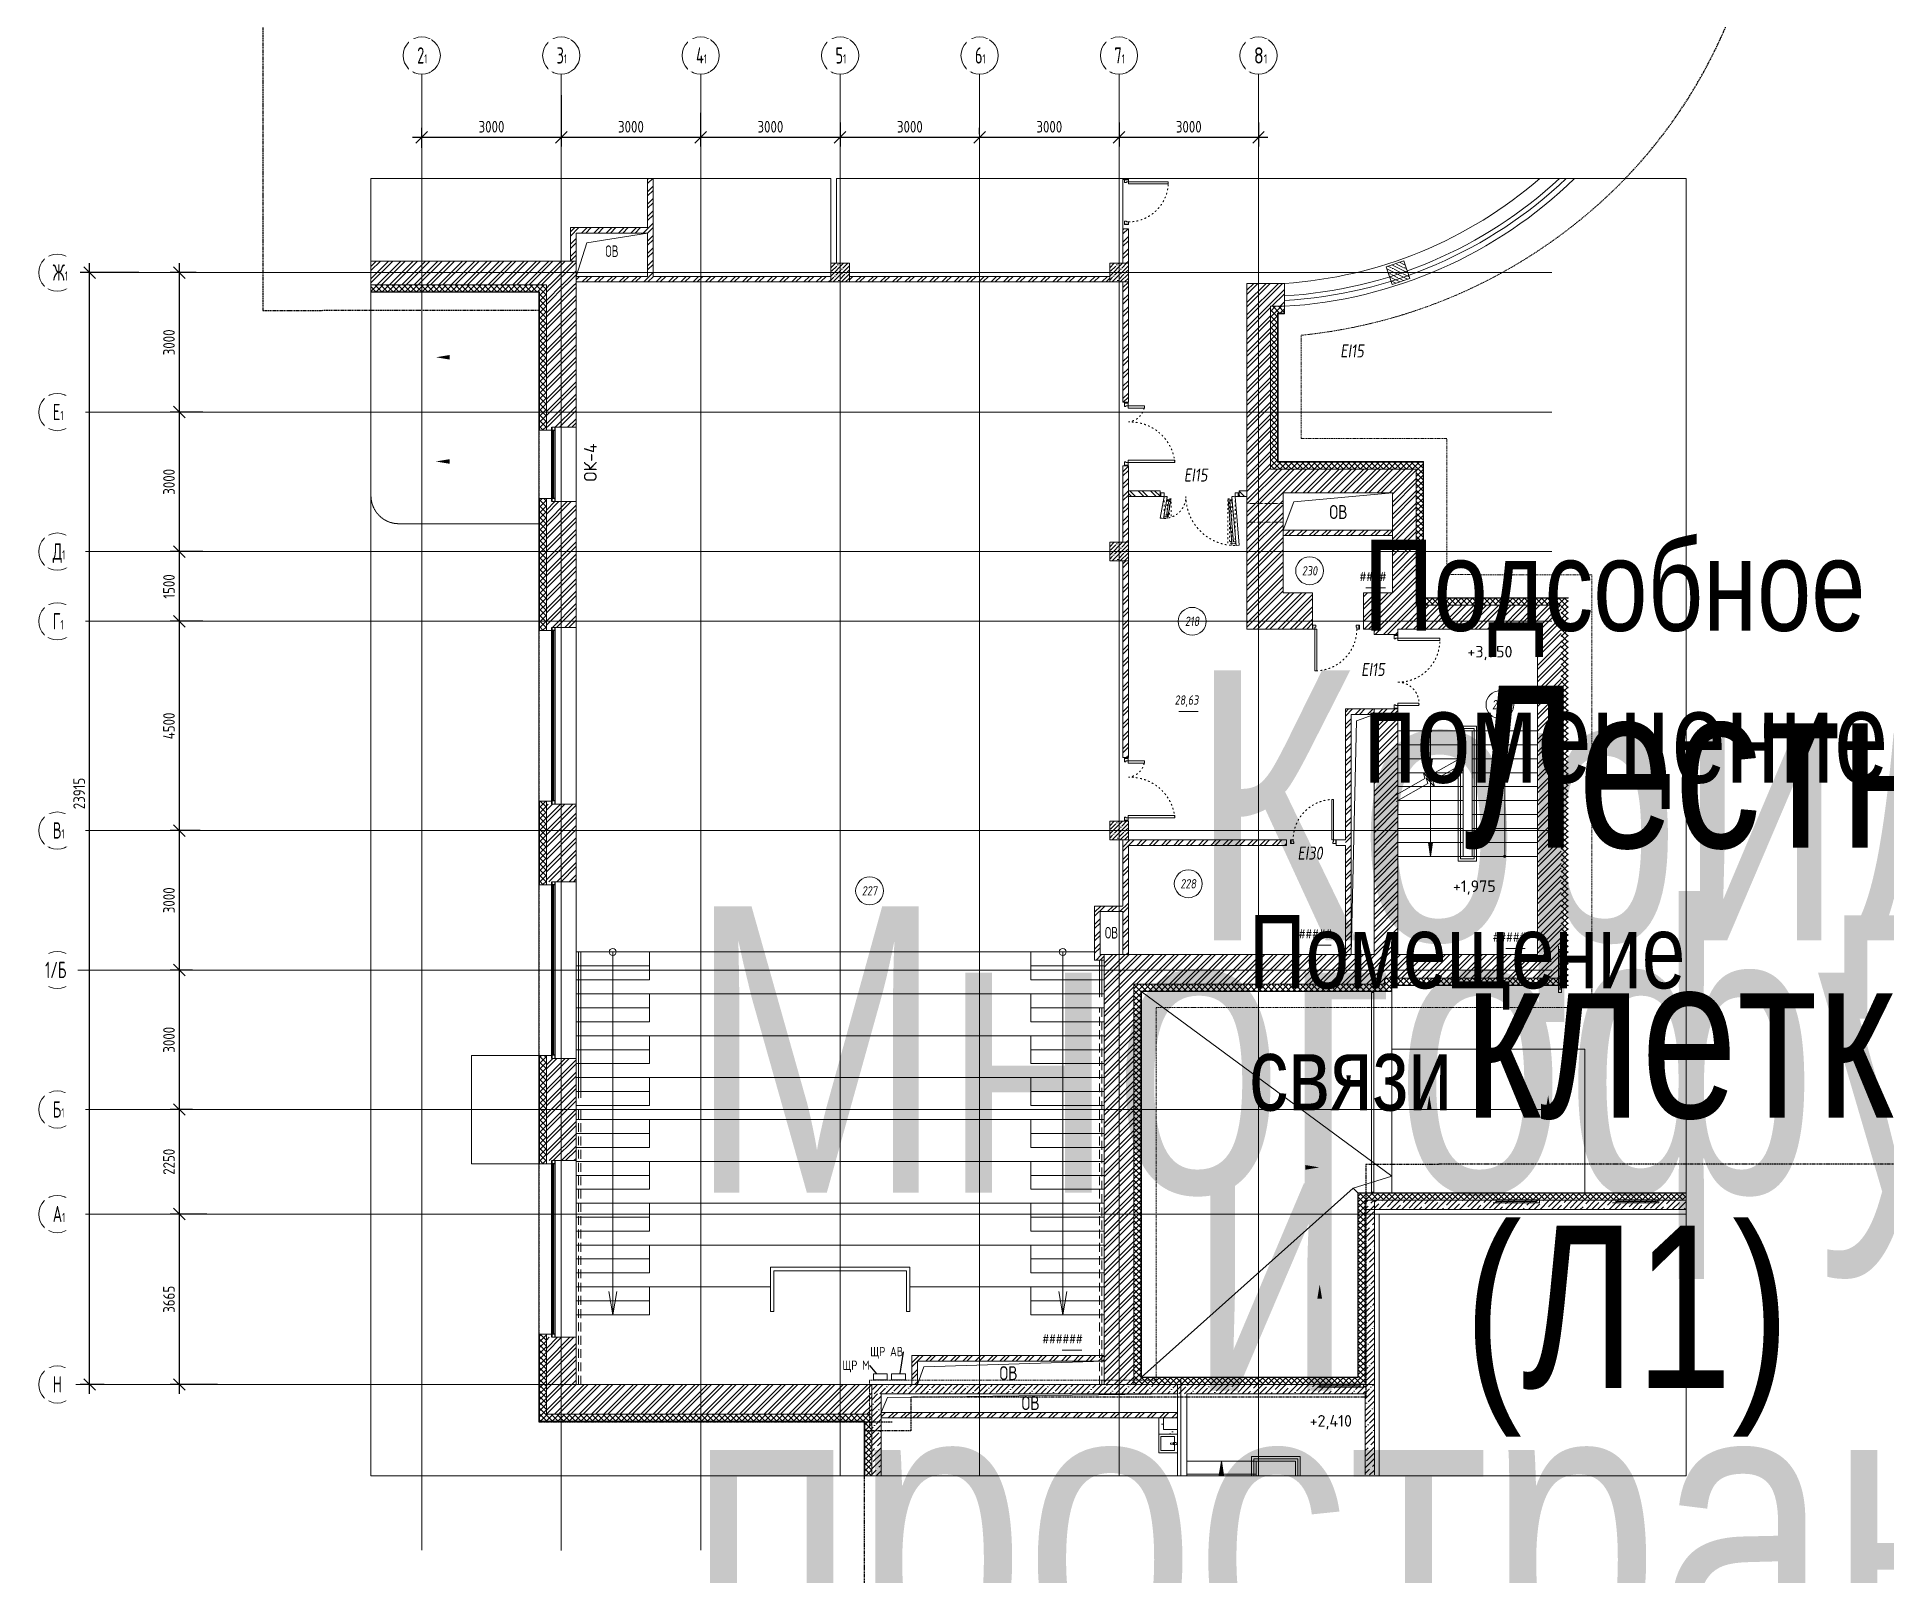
# Model space of a CAD drawing. Header units: millimetres. Extents: x -610846 to 2504857, y -1998781 to 285903.
# Drawn here: x 529277 to 569012, y 62919 to 95958 of the extents above; entities that cross this region are included whole.
import ezdxf
from ezdxf import colors
from ezdxf.entities.mleader import LeaderData, LeaderLine
from ezdxf.enums import TextEntityAlignment as Align
from ezdxf.math import Vec2, Vec3

# ---------------------------------------------------------------- set-up
doc = ezdxf.new("R2018")
doc.units = ezdxf.units.MM
for name, pattern in [('ACAD_ISO03W100', [30, 12, -18]), ('ADSK_Штриховая_ш2 п1', [3, 2, -1]), ('CENTER', [50.8, 31.75, -6.35, 6.35, -6.35]), ('DASHED', [0.75, 0.5, -0.25]), ('HIDDEN2', [4.7625, 3.175, -1.5875]), ('Штрих', [6.35, 3.175, -3.175])]:
    doc.linetypes.add(name, pattern=pattern)
doc.layers.get('0').update_dxf_attribs({"lineweight": 25})
doc.layers.add('АР_Граница ПБ', color=7, linetype='Continuous', lineweight=53, true_color=0xf60404)
doc.layers.add('АР_ПБ_Двери', color=7, linetype='Continuous', lineweight=15, true_color=0xdb0000)
for name, color, linetype, lineweight in [('АР_Двери', 12, 'Continuous', 5), ('АР_Колонны', 5, 'Continuous', 35), ('АР_Колонны Штрих', 250, 'Continuous', 5), ('АР_Лестницы', 6, 'Continuous', 13), ('АР_Лестницы ограждение', 92, 'Continuous', 25), ('АР_Лестницы ограждения', 62, 'Continuous', 13), ('АР_Маркер экспликации', 239, 'Continuous', 13), ('АР_Навесной фасад', 250, 'Continuous', 5), ('АР_Номер помещения', 230, 'Continuous', 9), ('АР_Окна', 142, 'Continuous', 5), ('АР_Окна БЛОК', 250, 'Continuous', 13), ('АР_Оси размеры', 164, 'Continuous', 9), ('АР_Отметки', 7, 'Continuous', 5), ('АР_Перегородки витражные', 152, 'Continuous', 13), ('АР_Перегородки пеноблок', 156, 'Continuous', 25), ('АР_Перегородки пеноблок_Штрих', 174, 'Continuous', 5), ('АР_Перегородки_кирпич_Штрих', 244, 'Continuous', 5), ('АР_Помещения_площадь', 173, 'Continuous', 5), ('АР_Сущ Несущая стена', 250, 'Continuous', 50), ('АР_тонкая линия', 250, 'Continuous', 0), ('АР_Утеплитель', 250, 'Continuous', 13), ('АР_Штриховка кирпич', 250, 'Continuous', 9), ('АР_Штриховка монолит', 29, 'Continuous', 9), ('Контунр козырька', 250, 'ADSK_Штриховая_ш2 п1', 30), ('Маркировка ОКОН', 5, 'Continuous', 18), ('Функциональное зонирование', 250, 'Continuous', 18)]:
    doc.layers.add(name, color=color, linetype=linetype, lineweight=lineweight)
doc.layers.add('АР_Названия помещений', color=124, linetype='Continuous', lineweight=5, plot=False)
for name, color, linetype in [('АР_новое окно', 160, 'Continuous'), ('АР_ОСИ', 7, 'Continuous'), ('АР_Отверстия', 250, 'Continuous'), ('АР_ПЕРЕГОРОДКИ КИРПИЧ', 7, 'Continuous'), ('ТХ_сантехника', 253, 'Continuous')]:
    doc.layers.add(name, color=color, linetype=linetype)
doc.layers.add('АР_Площадь контур', color=7, linetype='Continuous', lineweight=30, true_color=0xff9ee7, plot=False)
doc.styles.add('ICOCPEUR', font='isocpeur.ttf')
doc.styles.add('ISOCPEUR', font='isocpeur.ttf')
doc.styles.add('PDF ISOCPEUR', font='isocpeur.ttf')
doc.styles.get("Standard").update_dxf_attribs({"font": 'GOST.TTF'})
doc.styles.add('Архитект', font='isocpeur.ttf', dxfattribs={"width": 0.8, "oblique": 8})
doc.styles.add('ГОСТ 2.304', font='GOST.TTF')
doc.dimstyles.new('СПДС', dxfattribs={"dimscale": 100, "dimtxt": 2.5, "dimasz": 2.5, "dimexe": 2, "dimexo": 0.625, "dimgap": 1, "dimtad": 1, "dimdec": 0, "dimtxsty": 'ГОСТ 2.304', "dimblk": 'OBLIQUE', "dimblk1": 'OBLIQUE', "dimblk2": 'OBLIQUE', "dimcen": 2.5, "dimdle": 2, "dimadec": 0, "dimazin": 2, "dimtfac": 0.75, "dimtdec": 4, "dimtmove": 1, "dimatfit": 3, "dimfxl": 1, "dimtfill": 1, "dimtolj": 1, "dimarcsym": 1})
pattern_1 = [(45, (-410691.34, 149110.67), (-132.58252, 132.58252), []), (45, (-410602.96, 149110.67), (-132.58252, 132.58252), [])]
pattern_2 = [(45, (-404111.31, 88647.09), (-61.871843, 61.871843), []), (135, (-404111.31, 88647.09), (-61.871843, -61.871843), [])]

msp = doc.modelspace()

# ---------------------------------------------------------------- texts
at = {"layer": 'АР_Отверстия', "lineweight": 9, "ltscale": 100, "attachment_point": 5, "line_spacing_factor": 0.7, "style": 'ICOCPEUR'}
for s, insert, char_height in [('\\A1;{\\W0.7;ОВ}', (541645.3, 91349.9), 250), ('\\A1;{\\W0.8;ОВ}', (557273.7, 85739.3), 300), ('\\A1;{\\W0.7;ОВ}', (552392.5, 76691), 250), ('\\A1;{\\W0.8;ОВ}', (550176.3, 67217.7), 300), ('\\A1;{\\W0.8;ОВ}', (550651.4, 66573.7), 300)]:
    msp.add_mtext(s, dxfattribs=dict(at, insert=insert, char_height=char_height))
at = {"layer": 'АР_ПБ_Двери', "lineweight": 9, "style": 'Архитект', "oblique": 8, "width": 0.8}
for s, p in [('EI15', (553951.1, 86395.1)), ('EI15', (557763.8, 82212.6)), ('EI30', (556393.5, 78263.3))]:
    msp.add_text(s, height=280, dxfattribs=at).set_placement(p)
at = {"layer": 'АР_ПБ_Двери', "lineweight": 9, "insert": (557313.8, 89345), "char_height": 280, "width": 567, "attachment_point": 1, "style": 'Архитект'}
msp.add_mtext('EI15', dxfattribs=at)
at = {"layer": 'Маркировка ОКОН', "lineweight": 9, "insert": (541319.1, 86392.9), "char_height": 275.42, "attachment_point": 7, "rotation": 90, "style": 'PDF ISOCPEUR'}
msp.add_mtext('ОК-4', dxfattribs=at)

# ---------------------------------------------------------------- blocks, each defined once
blk = doc.blocks.new('*U563')
h = blk.add_hatch(color=256)
h.dxf.hatch_style = 1
edge = h.paths.add_edge_path()
edge.add_arc((0, 0), 27.6, 359.64, 719.64)
h = blk.add_hatch(color=256)
h.dxf.hatch_style = 1
h.paths.add_polyline_path([(2400, -44), (2400, 44), (2700, 0)])
blk.add_line((2700, 0), (0, 0))
blk.add_lwpolyline([(2400, 44), (2400, -44), (2700, 0), (2400, 44)])
blk.add_circle((0, 0), 27.6)
blk = doc.blocks.new('*U561')
h = blk.add_hatch(color=256)
h.dxf.hatch_style = 1
edge = h.paths.add_edge_path()
edge.add_arc((0, 0), 27.6, 359.64, 719.64)
h = blk.add_hatch(color=256)
h.dxf.hatch_style = 1
h.paths.add_polyline_path([(600, -44), (600, 44), (900, 0)])
blk.add_line((900, 0), (0, 0))
blk.add_lwpolyline([(600, 44), (600, -44), (900, 0), (600, 44)])
blk.add_circle((0, 0), 27.6)
blk = doc.blocks.new('дверь 1600')
for points in [[(983669, -50615), (984119, -50615), (984119, -50566), (983669, -50566)], [(984119, -52016), (983219, -52016), (983219, -52016), (983219, -51966), (984119, -51966)]]:
    blk.add_lwpolyline(points, close=True)
for points in [[(984199, -50491), (984119, -50491), (984119, -50511), (984199, -50511), (984199, -50491)], [(984119, -50511), (984199, -50511), (984199, -50581), (984169, -50581), (984169, -50566), (984119, -50566), (984119, -50511)], [(984119, -52071), (984199, -52071), (984199, -52001), (984169, -52001), (984169, -52016), (984119, -52016), (984119, -52071)], [(984199, -52091), (984119, -52091), (984119, -52071), (984199, -52071), (984199, -52091)]]:
    blk.add_lwpolyline(points)
at = {"linetype": 'ACAD_ISO03W100', "ltscale": 3}
for centre, radius, start, end in [((984121, -50611), 455, 174.2504, 269.7078), ((984120, -51968), 902, 90.0605, 183.0273)]:
    blk.add_arc(centre, radius, start, end, dxfattribs=at)
blk = doc.blocks.new('*U562')
at = {"layer": 'АР_Двери'}
for points in [[(-10, -80), (-10, 0), (-70, 0), (-70, -40), (-55, -40), (-55, -80), (-10, -80)], [(0, 0), (0, -80), (-10, -80), (-10, 0), (0, 0)], [(-1010, 0), (-1010, -80), (-1000, -80), (-1000, 0), (-1010, 0)], [(-1000, -80), (-1000, 0), (-940, 0), (-940, -40), (-955, -40), (-955, -80), (-1000, -80)]]:
    blk.add_lwpolyline(points, dxfattribs=at)
blk.add_lwpolyline([(-55, -80), (-55, -980), (-95, -980), (-95, -80)], close=True, dxfattribs=at)
at = {"layer": 'АР_Двери', "linetype": 'ACAD_ISO03W100', "ltscale": 3}
blk.add_arc((-55, -80), 900, 180, 270, dxfattribs=at)
blk = doc.blocks.new('*U560')
at = {"layer": 'АР_Двери'}
for points in [[(-10, -80), (-10, 0), (-70, 0), (-70, -40), (-55, -40), (-55, -80), (-10, -80)], [(0, 0), (0, -80), (-10, -80), (-10, 0), (0, 0)], [(-970, 0), (-970, -80), (-960, -80), (-960, 0), (-970, 0)], [(-960, -80), (-960, 0), (-900, 0), (-900, -40), (-915, -40), (-915, -80), (-960, -80)]]:
    blk.add_lwpolyline(points, dxfattribs=at)
blk.add_lwpolyline([(-55, -80), (-55, -940), (-95, -940), (-95, -80)], close=True, dxfattribs=at)
at = {"layer": 'АР_Двери', "linetype": 'ACAD_ISO03W100', "ltscale": 3}
blk.add_arc((-55, -80), 860, 180, 270, dxfattribs=at)
blk = doc.blocks.new('1370')
at = {"layer": 'АР_Двери'}
for points in [[(1076826, -46356), (1076826, -46436), (1076846, -46436), (1076846, -46356), (1076826, -46356)], [(1076846, -46436), (1076846, -46356), (1076916, -46356), (1076916, -46386), (1076901, -46386), (1076901, -46436), (1076846, -46436)], [(1078177, -46436), (1078177, -46356), (1078107, -46356), (1078107, -46386), (1078122, -46386), (1078122, -46436), (1078177, -46436)], [(1078197, -46356), (1078197, -46436), (1078177, -46436), (1078177, -46356), (1078197, -46356)]]:
    blk.add_lwpolyline(points, dxfattribs=at)
for points in [[(1076901, -46436), (1076901, -47436), (1076950, -47436), (1076950, -46436)], [(1078072, -46786), (1078072, -46436), (1078122, -46436), (1078122, -46786)]]:
    blk.add_lwpolyline(points, close=True, dxfattribs=at)
at = {"layer": 'АР_Двери', "linetype": 'ACAD_ISO03W100', "ltscale": 3}
for centre, radius, start, end in [((1076805, -46474), 967, 275.6729, 2.214), ((1078162, -46396), 392, 185.9075, 264.0925)]:
    blk.add_arc(centre, radius, start, end, dxfattribs=at)
blk = doc.blocks.new('*U564')
at = {"layer": 'АР_Двери'}
for points in [[(0, 0), (0, -80), (10, -80), (10, 0), (0, 0)], [(10, -80), (10, 0), (70, 0), (70, -40), (55, -40), (55, -80), (10, -80)], [(970, -80), (970, 0), (910, 0), (910, -40), (925, -40), (925, -80), (970, -80)], [(980, 0), (980, -80), (970, -80), (970, 0), (980, 0)]]:
    blk.add_lwpolyline(points, dxfattribs=at)
blk.add_lwpolyline([(55, -80), (55, -950), (95, -950), (95, -80)], close=True, dxfattribs=at)
at = {"layer": 'АР_Двери', "linetype": 'ACAD_ISO03W100', "ltscale": 3}
blk.add_arc((55, -80), 870, 270, 0, dxfattribs=at)
blk = doc.blocks.new('Окно_01')
for p, q in [((1000, 70), (0, 70)), ((0, 70), (1000, 70)), ((1000, 0), (0, 0)), ((70, 0), (70, 70)), ((930, 35), (70, 35)), ((930, 0), (930, 70))]:
    blk.add_line(p, q)
at = {"lineweight": 20}
for p, q in [((70, 70), (0, 70)), ((1000, 0), (1000, 70))]:
    blk.add_line(p, q, dxfattribs=at)
blk = doc.blocks.new('*U547')
at = {"layer": 'АР_новое окно', "lineweight": 20}
for p, q in [((0, 3800), (-70, 3800)), ((0, 0), (-70, 0))]:
    blk.add_line(p, q, dxfattribs=at)
at = {"layer": 'АР_новое окно'}
for p, q in [((-70, 3800), (-70, 0)), ((-70, 0), (-70, 3800)), ((0, 3730), (-70, 3730)), ((-35, 3730), (-35, 70)), ((0, 3800), (0, 0)), ((0, 70), (-70, 70))]:
    blk.add_line(p, q, dxfattribs=at)
blk = doc.blocks.new('*U548')
at = {"layer": 'АР_новое окно', "lineweight": 20}
for p, q in [((0, 1600), (-70, 1600)), ((0, 0), (-70, 0))]:
    blk.add_line(p, q, dxfattribs=at)
at = {"layer": 'АР_новое окно'}
for p, q in [((-70, 1600), (-70, 0)), ((-70, 0), (-70, 1600)), ((0, 1600), (0, 0)), ((0, 1530), (-70, 1530)), ((-35, 1530), (-35, 70)), ((0, 70), (-70, 70))]:
    blk.add_line(p, q, dxfattribs=at)
blk = doc.blocks.new('_Oblique')
at = {"color": 0, "linetype": 'ByBlock', "lineweight": -2}
blk.add_line((-0.5, -0.5), (0.5, 0.5), dxfattribs=at)
blk = doc.blocks.new('*D571')
at = {"layer": 'Defpoints', "color": 0, "lineweight": 15, "ltscale": 100, "transparency": 16777216}
for p in [(532343, 70639), (532991, 70639), (533221, 66974)]:
    blk.add_point(p, dxfattribs=at)
at = {"layer": 'АР_Оси размеры', "color": 0, "lineweight": -2, "ltscale": 100, "transparency": 16777216}
for p, q in [((532343, 66774), (532343, 70839)), ((532929, 70639), (532143, 70639)), ((533159, 66974), (532143, 66974))]:
    blk.add_line(p, q, dxfattribs=at)
at = {"layer": 'АР_Оси размеры', "color": 0, "lineweight": -2, "ltscale": 100, "transparency": 16777216, "xscale": 250, "yscale": 250, "zscale": 250}
for p, rotation in [((532343, 70639), 90), ((532343, 66974), 270)]:
    blk.add_blockref('_Oblique', p, dxfattribs=dict(at, rotation=rotation))
at = {"layer": 'АР_Оси размеры', "color": 0, "lineweight": 9, "ltscale": 100, "transparency": 16777216, "insert": (532117, 68806), "char_height": 250, "attachment_point": 5, "rotation": 90, "style": 'ГОСТ 2.304', "bg_fill": 3, "box_fill_scale": 1.1, "bg_fill_color": 256, "bg_fill_true_color": 13158600, "bg_fill_transparency": 0}
blk.add_mtext('\\A1;3665', dxfattribs=at)
blk = doc.blocks.new('*D572')
at = {"layer": 'Defpoints', "color": 0, "lineweight": 15, "ltscale": 100, "transparency": 16777216}
for p in [(532343, 72889), (532685, 72889), (532991, 70639)]:
    blk.add_point(p, dxfattribs=at)
at = {"layer": 'АР_Оси размеры', "color": 0, "lineweight": -2, "ltscale": 100, "transparency": 16777216}
for p, q in [((532622, 72889), (532143, 72889)), ((532343, 70439), (532343, 73089)), ((532929, 70639), (532143, 70639))]:
    blk.add_line(p, q, dxfattribs=at)
at = {"layer": 'АР_Оси размеры', "color": 0, "lineweight": -2, "ltscale": 100, "transparency": 16777216, "xscale": 250, "yscale": 250, "zscale": 250}
for p, rotation in [((532343, 72889), 90), ((532343, 70639), 270)]:
    blk.add_blockref('_Oblique', p, dxfattribs=dict(at, rotation=rotation))
at = {"layer": 'АР_Оси размеры', "color": 0, "lineweight": 9, "ltscale": 100, "transparency": 16777216, "insert": (532117, 71764), "char_height": 250, "attachment_point": 5, "rotation": 90, "style": 'ГОСТ 2.304', "bg_fill": 3, "box_fill_scale": 1.1, "bg_fill_color": 256, "bg_fill_true_color": 13158600, "bg_fill_transparency": 0}
blk.add_mtext('\\A1;2250', dxfattribs=at)
blk = doc.blocks.new('*D573')
at = {"layer": 'Defpoints', "color": 0, "lineweight": 15, "ltscale": 100, "transparency": 16777216}
for p in [(532343, 75889), (532685, 75889), (532685, 72889)]:
    blk.add_point(p, dxfattribs=at)
at = {"layer": 'АР_Оси размеры', "color": 0, "lineweight": -2, "ltscale": 100, "transparency": 16777216}
for p, q in [((532343, 72689), (532343, 76089)), ((532622, 75889), (532143, 75889)), ((532622, 72889), (532143, 72889))]:
    blk.add_line(p, q, dxfattribs=at)
at = {"layer": 'АР_Оси размеры', "color": 0, "lineweight": -2, "ltscale": 100, "transparency": 16777216, "xscale": 250, "yscale": 250, "zscale": 250}
for p, rotation in [((532343, 75889), 90), ((532343, 72889), 270)]:
    blk.add_blockref('_Oblique', p, dxfattribs=dict(at, rotation=rotation))
at = {"layer": 'АР_Оси размеры', "color": 0, "lineweight": 9, "ltscale": 100, "transparency": 16777216, "insert": (532117, 74389), "char_height": 250, "attachment_point": 5, "rotation": 90, "style": 'ГОСТ 2.304', "bg_fill": 3, "box_fill_scale": 1.1, "bg_fill_color": 256, "bg_fill_true_color": 13158600, "bg_fill_transparency": 0}
blk.add_mtext('\\A1;3000', dxfattribs=at)
blk = doc.blocks.new('*D574')
at = {"layer": 'Defpoints', "color": 0, "lineweight": 15, "ltscale": 100, "transparency": 16777216}
for p in [(532343, 78889), (532851, 78889), (532685, 75889)]:
    blk.add_point(p, dxfattribs=at)
at = {"layer": 'АР_Оси размеры', "color": 0, "lineweight": -2, "ltscale": 100, "transparency": 16777216}
for p, q in [((532343, 75689), (532343, 79089)), ((532789, 78889), (532143, 78889)), ((532622, 75889), (532143, 75889))]:
    blk.add_line(p, q, dxfattribs=at)
at = {"layer": 'АР_Оси размеры', "color": 0, "lineweight": -2, "ltscale": 100, "transparency": 16777216, "xscale": 250, "yscale": 250, "zscale": 250}
for p, rotation in [((532343, 78889), 90), ((532343, 75889), 270)]:
    blk.add_blockref('_Oblique', p, dxfattribs=dict(at, rotation=rotation))
at = {"layer": 'АР_Оси размеры', "color": 0, "lineweight": 9, "ltscale": 100, "transparency": 16777216, "insert": (532117, 77389), "char_height": 250, "attachment_point": 5, "rotation": 90, "style": 'ГОСТ 2.304', "bg_fill": 3, "box_fill_scale": 1.1, "bg_fill_color": 256, "bg_fill_true_color": 13158600, "bg_fill_transparency": 0}
blk.add_mtext('\\A1;3000', dxfattribs=at)
blk = doc.blocks.new('*D575')
at = {"layer": 'Defpoints', "color": 0, "lineweight": 15, "ltscale": 100, "transparency": 16777216}
for p in [(532343, 83389), (532906, 83389), (532851, 78889)]:
    blk.add_point(p, dxfattribs=at)
at = {"layer": 'АР_Оси размеры', "color": 0, "lineweight": -2, "ltscale": 100, "transparency": 16777216}
for p, q in [((532343, 78689), (532343, 83589)), ((532843, 83389), (532143, 83389)), ((532789, 78889), (532143, 78889))]:
    blk.add_line(p, q, dxfattribs=at)
at = {"layer": 'АР_Оси размеры', "color": 0, "lineweight": -2, "ltscale": 100, "transparency": 16777216, "xscale": 250, "yscale": 250, "zscale": 250}
for p, rotation in [((532343, 83389), 90), ((532343, 78889), 270)]:
    blk.add_blockref('_Oblique', p, dxfattribs=dict(at, rotation=rotation))
at = {"layer": 'АР_Оси размеры', "color": 0, "lineweight": 9, "ltscale": 100, "transparency": 16777216, "insert": (532117, 81139), "char_height": 250, "attachment_point": 5, "rotation": 90, "style": 'ГОСТ 2.304', "bg_fill": 3, "box_fill_scale": 1.1, "bg_fill_color": 256, "bg_fill_true_color": 13158600, "bg_fill_transparency": 0}
blk.add_mtext('\\A1;4500', dxfattribs=at)
blk = doc.blocks.new('*D576')
at = {"layer": 'Defpoints', "color": 0, "lineweight": 15, "ltscale": 100, "transparency": 16777216}
for p in [(532343, 84889), (532906, 84889), (532906, 83389)]:
    blk.add_point(p, dxfattribs=at)
at = {"layer": 'АР_Оси размеры', "color": 0, "lineweight": -2, "ltscale": 100, "transparency": 16777216}
for p, q in [((532343, 83189), (532343, 85089)), ((532843, 84889), (532143, 84889)), ((532843, 83389), (532143, 83389))]:
    blk.add_line(p, q, dxfattribs=at)
at = {"layer": 'АР_Оси размеры', "color": 0, "lineweight": -2, "ltscale": 100, "transparency": 16777216, "xscale": 250, "yscale": 250, "zscale": 250}
for p, rotation in [((532343, 84889), 90), ((532343, 83389), 270)]:
    blk.add_blockref('_Oblique', p, dxfattribs=dict(at, rotation=rotation))
at = {"layer": 'АР_Оси размеры', "color": 0, "lineweight": 9, "ltscale": 100, "transparency": 16777216, "insert": (532117, 84139), "char_height": 250, "attachment_point": 5, "rotation": 90, "style": 'ГОСТ 2.304', "bg_fill": 3, "box_fill_scale": 1.1, "bg_fill_color": 256, "bg_fill_true_color": 13158600, "bg_fill_transparency": 0}
blk.add_mtext('\\A1;1500', dxfattribs=at)
blk = doc.blocks.new('*D577')
at = {"layer": 'Defpoints', "color": 0, "lineweight": 15, "ltscale": 100, "transparency": 16777216}
for p in [(532343, 87889), (532766, 87889), (532906, 84889)]:
    blk.add_point(p, dxfattribs=at)
at = {"layer": 'АР_Оси размеры', "color": 0, "lineweight": -2, "ltscale": 100, "transparency": 16777216}
for p, q in [((532704, 87889), (532143, 87889)), ((532343, 84689), (532343, 88089)), ((532843, 84889), (532143, 84889))]:
    blk.add_line(p, q, dxfattribs=at)
at = {"layer": 'АР_Оси размеры', "color": 0, "lineweight": -2, "ltscale": 100, "transparency": 16777216, "xscale": 250, "yscale": 250, "zscale": 250}
for p, rotation in [((532343, 87889), 90), ((532343, 84889), 270)]:
    blk.add_blockref('_Oblique', p, dxfattribs=dict(at, rotation=rotation))
at = {"layer": 'АР_Оси размеры', "color": 0, "lineweight": 9, "ltscale": 100, "transparency": 16777216, "insert": (532117, 86389), "char_height": 250, "attachment_point": 5, "rotation": 90, "style": 'ГОСТ 2.304', "bg_fill": 3, "box_fill_scale": 1.1, "bg_fill_color": 256, "bg_fill_true_color": 13158600, "bg_fill_transparency": 0}
blk.add_mtext('\\A1;3000', dxfattribs=at)
blk = doc.blocks.new('*D578')
at = {"layer": 'Defpoints', "color": 0, "lineweight": 15, "ltscale": 100, "transparency": 16777216}
for p in [(532343, 90889), (532766, 90889), (532906, 87889)]:
    blk.add_point(p, dxfattribs=at)
at = {"layer": 'АР_Оси размеры', "color": 0, "lineweight": -2, "ltscale": 100, "transparency": 16777216}
for p, q in [((532343, 87689), (532343, 91089)), ((532704, 90889), (532143, 90889)), ((532843, 87889), (532143, 87889))]:
    blk.add_line(p, q, dxfattribs=at)
at = {"layer": 'АР_Оси размеры', "color": 0, "lineweight": -2, "ltscale": 100, "transparency": 16777216, "xscale": 250, "yscale": 250, "zscale": 250}
for p, rotation in [((532343, 90889), 90), ((532343, 87889), 270)]:
    blk.add_blockref('_Oblique', p, dxfattribs=dict(at, rotation=rotation))
at = {"layer": 'АР_Оси размеры', "color": 0, "lineweight": 9, "ltscale": 100, "transparency": 16777216, "insert": (532117, 89389), "char_height": 250, "attachment_point": 5, "rotation": 90, "style": 'ГОСТ 2.304', "bg_fill": 3, "box_fill_scale": 1.1, "bg_fill_color": 256, "bg_fill_true_color": 13158600, "bg_fill_transparency": 0}
blk.add_mtext('\\A1;3000', dxfattribs=at)
blk = doc.blocks.new('*D565')
at = {"layer": 'Defpoints', "color": 0, "lineweight": 15, "ltscale": 100, "transparency": 16777216}
for p in [(540555, 94771), (540555, 93801), (537555, 93507)]:
    blk.add_point(p, dxfattribs=at)
at = {"layer": 'АР_Оси размеры', "color": 0, "lineweight": -2, "ltscale": 100, "transparency": 16777216}
for p, q in [((540555, 94708), (540555, 93601)), ((537355, 93801), (540755, 93801)), ((537555, 93570), (537555, 94001))]:
    blk.add_line(p, q, dxfattribs=at)
at = {"layer": 'АР_Оси размеры', "color": 0, "lineweight": -2, "ltscale": 100, "transparency": 16777216, "xscale": 250, "yscale": 250, "zscale": 250, "rotation": 180}
blk.add_blockref('_Oblique', (537555, 93801), dxfattribs=at)
at = {"layer": 'АР_Оси размеры', "color": 0, "lineweight": -2, "ltscale": 100, "transparency": 16777216, "xscale": 250, "yscale": 250, "zscale": 250}
blk.add_blockref('_Oblique', (540555, 93801), dxfattribs=at)
at = {"layer": 'АР_Оси размеры', "color": 0, "lineweight": 9, "ltscale": 100, "transparency": 16777216, "insert": (539055, 94026), "char_height": 250, "attachment_point": 5, "style": 'ГОСТ 2.304', "bg_fill": 3, "box_fill_scale": 1.1, "bg_fill_color": 256, "bg_fill_true_color": 13158600, "bg_fill_transparency": 0}
blk.add_mtext('\\A1;3000', dxfattribs=at)
blk = doc.blocks.new('*D566')
at = {"layer": 'Defpoints', "color": 0, "lineweight": 15, "ltscale": 100, "transparency": 16777216}
for p in [(540555, 94771), (543555, 94389), (543555, 93801)]:
    blk.add_point(p, dxfattribs=at)
at = {"layer": 'АР_Оси размеры', "color": 0, "lineweight": -2, "ltscale": 100, "transparency": 16777216}
for p, q in [((540555, 94708), (540555, 93601)), ((543555, 94326), (543555, 93601)), ((540355, 93801), (543755, 93801))]:
    blk.add_line(p, q, dxfattribs=at)
at = {"layer": 'АР_Оси размеры', "color": 0, "lineweight": -2, "ltscale": 100, "transparency": 16777216, "xscale": 250, "yscale": 250, "zscale": 250, "rotation": 180}
blk.add_blockref('_Oblique', (540555, 93801), dxfattribs=at)
at = {"layer": 'АР_Оси размеры', "color": 0, "lineweight": -2, "ltscale": 100, "transparency": 16777216, "xscale": 250, "yscale": 250, "zscale": 250}
blk.add_blockref('_Oblique', (543555, 93801), dxfattribs=at)
at = {"layer": 'АР_Оси размеры', "color": 0, "lineweight": 9, "ltscale": 100, "transparency": 16777216, "insert": (542055, 94026), "char_height": 250, "attachment_point": 5, "style": 'ГОСТ 2.304', "bg_fill": 3, "box_fill_scale": 1.1, "bg_fill_color": 256, "bg_fill_true_color": 13158600, "bg_fill_transparency": 0}
blk.add_mtext('\\A1;3000', dxfattribs=at)
blk = doc.blocks.new('*D567')
at = {"layer": 'Defpoints', "color": 0, "lineweight": 15, "ltscale": 100, "transparency": 16777216}
for p in [(543555, 94389), (546555, 94183), (546555, 93801)]:
    blk.add_point(p, dxfattribs=at)
at = {"layer": 'АР_Оси размеры', "color": 0, "lineweight": -2, "ltscale": 100, "transparency": 16777216}
for p, q in [((543555, 94326), (543555, 93601)), ((543355, 93801), (546755, 93801)), ((546555, 94121), (546555, 93601))]:
    blk.add_line(p, q, dxfattribs=at)
at = {"layer": 'АР_Оси размеры', "color": 0, "lineweight": -2, "ltscale": 100, "transparency": 16777216, "xscale": 250, "yscale": 250, "zscale": 250, "rotation": 180}
blk.add_blockref('_Oblique', (543555, 93801), dxfattribs=at)
at = {"layer": 'АР_Оси размеры', "color": 0, "lineweight": -2, "ltscale": 100, "transparency": 16777216, "xscale": 250, "yscale": 250, "zscale": 250}
blk.add_blockref('_Oblique', (546555, 93801), dxfattribs=at)
at = {"layer": 'АР_Оси размеры', "color": 0, "lineweight": 9, "ltscale": 100, "transparency": 16777216, "insert": (545055, 94026), "char_height": 250, "attachment_point": 5, "style": 'ГОСТ 2.304', "bg_fill": 3, "box_fill_scale": 1.1, "bg_fill_color": 256, "bg_fill_true_color": 13158600, "bg_fill_transparency": 0}
blk.add_mtext('\\A1;3000', dxfattribs=at)
blk = doc.blocks.new('*D568')
at = {"layer": 'Defpoints', "color": 0, "lineweight": 15, "ltscale": 100, "transparency": 16777216}
for p in [(546555, 94183), (549555, 93801), (549555, 93801)]:
    blk.add_point(p, dxfattribs=at)
at = {"layer": 'АР_Оси размеры', "color": 0, "lineweight": -2, "ltscale": 100, "transparency": 16777216}
for p, q in [((546355, 93801), (549755, 93801)), ((546555, 94121), (546555, 93601)), ((549555, 93864), (549555, 94001))]:
    blk.add_line(p, q, dxfattribs=at)
at = {"layer": 'АР_Оси размеры', "color": 0, "lineweight": -2, "ltscale": 100, "transparency": 16777216, "xscale": 250, "yscale": 250, "zscale": 250, "rotation": 180}
blk.add_blockref('_Oblique', (546555, 93801), dxfattribs=at)
at = {"layer": 'АР_Оси размеры', "color": 0, "lineweight": -2, "ltscale": 100, "transparency": 16777216, "xscale": 250, "yscale": 250, "zscale": 250}
blk.add_blockref('_Oblique', (549555, 93801), dxfattribs=at)
at = {"layer": 'АР_Оси размеры', "color": 0, "lineweight": 9, "ltscale": 100, "transparency": 16777216, "insert": (548055, 94026), "char_height": 250, "attachment_point": 5, "style": 'ГОСТ 2.304', "bg_fill": 3, "box_fill_scale": 1.1, "bg_fill_color": 256, "bg_fill_true_color": 13158600, "bg_fill_transparency": 0}
blk.add_mtext('\\A1;3000', dxfattribs=at)
blk = doc.blocks.new('*D569')
at = {"layer": 'Defpoints', "color": 0, "lineweight": 15, "ltscale": 100, "transparency": 16777216}
for p in [(552555, 94183), (549555, 93801), (552555, 93801)]:
    blk.add_point(p, dxfattribs=at)
at = {"layer": 'АР_Оси размеры', "color": 0, "lineweight": -2, "ltscale": 100, "transparency": 16777216}
for p, q in [((549355, 93801), (552755, 93801)), ((549555, 93864), (549555, 94001)), ((552555, 94121), (552555, 93601))]:
    blk.add_line(p, q, dxfattribs=at)
at = {"layer": 'АР_Оси размеры', "color": 0, "lineweight": -2, "ltscale": 100, "transparency": 16777216, "xscale": 250, "yscale": 250, "zscale": 250, "rotation": 180}
blk.add_blockref('_Oblique', (549555, 93801), dxfattribs=at)
at = {"layer": 'АР_Оси размеры', "color": 0, "lineweight": -2, "ltscale": 100, "transparency": 16777216, "xscale": 250, "yscale": 250, "zscale": 250}
blk.add_blockref('_Oblique', (552555, 93801), dxfattribs=at)
at = {"layer": 'АР_Оси размеры', "color": 0, "lineweight": 9, "ltscale": 100, "transparency": 16777216, "insert": (551055, 94026), "char_height": 250, "attachment_point": 5, "style": 'ГОСТ 2.304', "bg_fill": 3, "box_fill_scale": 1.1, "bg_fill_color": 256, "bg_fill_true_color": 13158600, "bg_fill_transparency": 0}
blk.add_mtext('\\A1;3000', dxfattribs=at)
blk = doc.blocks.new('*D570')
at = {"layer": 'Defpoints', "color": 0, "lineweight": 15, "ltscale": 100, "transparency": 16777216}
for p in [(552555, 94183), (555555, 94177), (555555, 93801)]:
    blk.add_point(p, dxfattribs=at)
at = {"layer": 'АР_Оси размеры', "color": 0, "lineweight": -2, "ltscale": 100, "transparency": 16777216}
for p, q in [((552355, 93801), (555755, 93801)), ((552555, 94121), (552555, 93601)), ((555555, 94115), (555555, 93601))]:
    blk.add_line(p, q, dxfattribs=at)
at = {"layer": 'АР_Оси размеры', "color": 0, "lineweight": -2, "ltscale": 100, "transparency": 16777216, "xscale": 250, "yscale": 250, "zscale": 250, "rotation": 180}
blk.add_blockref('_Oblique', (552555, 93801), dxfattribs=at)
at = {"layer": 'АР_Оси размеры', "color": 0, "lineweight": -2, "ltscale": 100, "transparency": 16777216, "xscale": 250, "yscale": 250, "zscale": 250}
blk.add_blockref('_Oblique', (555555, 93801), dxfattribs=at)
at = {"layer": 'АР_Оси размеры', "color": 0, "lineweight": 9, "ltscale": 100, "transparency": 16777216, "insert": (554055, 94026), "char_height": 250, "attachment_point": 5, "style": 'ГОСТ 2.304', "bg_fill": 3, "box_fill_scale": 1.1, "bg_fill_color": 256, "bg_fill_true_color": 13158600, "bg_fill_transparency": 0}
blk.add_mtext('\\A1;3000', dxfattribs=at)
blk = doc.blocks.new('АР_Кружок_1.1')
at = {"color": 0, "linetype": 'ByBlock', "lineweight": -2}
blk.add_circle((0, 0), 75, dxfattribs=at)
blk = doc.blocks.new('*U540')
at = {"color": 0, "linetype": 'ByBlock', "lineweight": -2}
for q in [(-500, 85), (-500, -85)]:
    blk.add_line((0, 0), q, dxfattribs=at)
blk = doc.blocks.new('*U559')
at = {"color": 0, "linetype": 'ByBlock', "lineweight": -2}
blk.add_lwpolyline([(-78.04, 0), (0, 0)], dxfattribs=at)
at = {"color": 0, "linetype": 'ByBlock', "lineweight": -2, "xscale": 0.01, "yscale": 0.01, "zscale": 0.01, "rotation": 179.9999999999999}
for name, p in [('*U540', (-78.04, 0)), ('АР_Кружок_1.1', (0, 0))]:
    blk.add_blockref(name, p, dxfattribs=at)
blk = doc.blocks.new('*U556')
at = {"color": 0, "linetype": 'ByBlock', "lineweight": -2}
blk.add_lwpolyline([(-78.04, 0), (0, 0)], dxfattribs=at)
at = {"color": 0, "linetype": 'ByBlock', "lineweight": -2, "xscale": 0.01, "yscale": 0.01, "zscale": 0.01, "rotation": 179.9999999999999}
for name, p in [('*U540', (-78.04, 0)), ('АР_Кружок_1.1', (0, 0))]:
    blk.add_blockref(name, p, dxfattribs=at)
blk = doc.blocks.new('*U557')
at = {"layer": 'АР_Номер помещения', "color": 7}
blk.add_circle((-16725, 1825), 300, dxfattribs=at)
at = {"layer": 'АР_Помещения_площадь', "color": 7}
blk.add_line((-13647, 502), (-14069, 502), dxfattribs=at)
at = {"color": 7, "style": 'Архитект', "oblique": 8, "width": 0.8, "flags": 1}
blk.add_attdef('КАТЕГОРИЯ', (-499, -2092), '', height=200, dxfattribs=at)
at = {"layer": 'АР_Номер помещения', "color": 7, "style": 'Архитект', "oblique": 8, "width": 0.8}
blk.add_attdef('НОМЕР_ПОМЕЩЕНИЯ', text='', height=200, dxfattribs=at).set_placement((-16725, 1825), align=Align.MIDDLE_CENTER)
at = {"layer": 'АР_Помещения_площадь', "color": 7, "lineweight": 30, "width": 0.7, "flags": 104}
blk.add_attdef('ИМЯ_ПОМЕЩЕНИЯ', text='', height=300, dxfattribs=at).set_placement((-400, 10236), align=Align.MIDDLE_CENTER)
at = {"layer": 'АР_Помещения_площадь', "color": 7, "style": 'Архитект', "oblique": 8, "width": 0.8}
blk.add_attdef('ПЛОЩАДЬ_ПОМЕЩЕНИЯ', text='', height=200, dxfattribs=at).set_placement((-13642, 749), align=Align.MIDDLE_RIGHT)
blk = doc.blocks.new('*U558')
at = {"layer": 'АР_Номер помещения', "color": 7}
blk.add_circle((-21934, 1991), 300, dxfattribs=at)
at = {"layer": 'АР_Помещения_площадь', "color": 7}
blk.add_line((-20303, 1622), (-20725, 1622), dxfattribs=at)
at = {"color": 7, "style": 'Архитект', "oblique": 8, "width": 0.8, "flags": 1}
blk.add_attdef('КАТЕГОРИЯ', (-499, -2092), '', height=200, dxfattribs=at)
at = {"layer": 'АР_Номер помещения', "color": 7, "style": 'Архитект', "oblique": 8, "width": 0.8}
blk.add_attdef('НОМЕР_ПОМЕЩЕНИЯ', text='', height=200, dxfattribs=at).set_placement((-21934, 1991), align=Align.MIDDLE_CENTER)
at = {"layer": 'АР_Помещения_площадь', "color": 7, "lineweight": 30, "width": 0.7, "flags": 104}
blk.add_attdef('ИМЯ_ПОМЕЩЕНИЯ', text='', height=300, dxfattribs=at).set_placement((-400, 10236), align=Align.MIDDLE_CENTER)
at = {"layer": 'АР_Помещения_площадь', "color": 7, "style": 'Архитект', "oblique": 8, "width": 0.8}
blk.add_attdef('ПЛОЩАДЬ_ПОМЕЩЕНИЯ', text='', height=200, dxfattribs=at).set_placement((-20298, 1868), align=Align.MIDDLE_RIGHT)
blk = doc.blocks.new('1700-3')
for points in [[(-476, 1526), (-12, 1444), (0, 1513), (-464, 1595)], [(0, -13), (-1051, -105), (-1057, -35), (-6, 57)]]:
    blk.add_lwpolyline(points, close=True)
for points in [[(80, 1600), (0, 1600), (0, 1583), (80, 1583), (80, 1600)], [(-392, 1511), (-427, 1517), (-441, 1434), (-76, 1369), (-61, 1453), (-96, 1459)], [(-392, 1511), (-401, 1462), (-104, 1410), (-96, 1459)], [(0, 1583), (80, 1583), (80, 1513), (50, 1513), (50, 1513), (0, 1513), (0, 1583)], [(-972, -28), (-1007, -31), (-1014, 54), (-63, 137), (-56, 52), (-91, 49)], [(-972, -28), (-976, 22), (-95, 99), (-91, 49)], [(0, -83), (80, -83), (80, -13), (50, -13), (50, -13), (0, -13), (0, -83)], [(80, -100), (0, -100), (0, -83), (80, -83), (80, -100)]]:
    blk.add_lwpolyline(points)
at = {"linetype": 'ACAD_ISO03W100', "ltscale": 3}
for points in [[(-471, 1443), (0, 1443), (0, 1513), (-471, 1513)], [(0, -13), (-1055, -13), (-1055, 57), (0, 57)]]:
    blk.add_lwpolyline(points, close=True, dxfattribs=at)
for points in [[(-386, 1443), (-421, 1443), (-421, 1358), (-50, 1358), (-50, 1443), (-85, 1443)], [(-386, 1443), (-386, 1393), (-85, 1393), (-85, 1443)], [(-970, 57), (-1005, 57), (-1005, 142), (-50, 142), (-50, 57), (-85, 57)], [(-970, 57), (-970, 107), (-85, 107), (-85, 57)]]:
    blk.add_lwpolyline(points, dxfattribs=at)
for centre, radius, start, end in [((0, 1513), 471, 170, 270), ((0, -13), 1055, 90, 181.2023)]:
    blk.add_arc(centre, radius, start, end, dxfattribs=at)
blk = doc.blocks.new('раков.')
at = {"layer": 'ТХ_сантехника', "linetype": 'Continuous', "lineweight": 5}
for p, q in [((-86, -182), (-139, -189)), ((-86, -182), (-139, -189)), ((-139, -211), (-86, -218)), ((-139, -211), (-86, -218)), ((-34, -175), (-76, -179)), ((-34, -175), (-76, -179)), ((-76, -221), (-34, -225)), ((-76, -221), (-34, -225)), ((-74, -186), (-59, -186)), ((-74, -186), (-59, -186)), ((-59, -214), (-74, -214)), ((-59, -214), (-74, -214)), ((-59, -186), (-59, -214)), ((-59, -186), (-59, -214))]:
    blk.add_line(p, q, dxfattribs=at)
for points in [[(0, 0), (-400, 0), (-400, -400), (0, -400)], [(-59, -50), (-359, -50), (-359, -350), (-59, -350)], [(-59, -50), (-359, -50), (-359, -350), (-59, -350)]]:
    blk.add_lwpolyline(points, close=True, dxfattribs=at)
for centre, radius, start, end in [((-137, -200), 11.2, 97.1386, 262.8608), ((-137, -200), 11.2, 97.1386, 262.8608), ((-74, -200), 21.1, 122.7707, 237.2287), ((-74, -200), 21.1, 122.7707, 237.2287), ((-74, -200), 13.6, 89.9997, 269.9997), ((-74, -200), 13.6, 89.9997, 269.9997), ((-74, -200), 21.1, 95.1693, 122.7707), ((-74, -200), 21.1, 95.1693, 122.7707), ((-74, -200), 21.1, 237.2287, 264.8301), ((-74, -200), 21.1, 237.2287, 264.8301), ((-34, -200), 25, 269.9997, 89.9997), ((-34, -200), 25, 269.9997, 89.9997)]:
    blk.add_arc(centre, radius, start, end, dxfattribs=at)
blk = doc.blocks.new('*D579')
at = {"layer": 'Defpoints', "color": 0, "lineweight": 15, "ltscale": 100, "transparency": 16777216}
for p in [(530410, 90889), (531529, 90889), (530789, 66974)]:
    blk.add_point(p, dxfattribs=at)
at = {"layer": 'АР_Оси размеры', "color": 0, "lineweight": -2, "ltscale": 100, "transparency": 16777216}
for p, q in [((530410, 66774), (530410, 91089)), ((531467, 90889), (530210, 90889)), ((530726, 66974), (530210, 66974))]:
    blk.add_line(p, q, dxfattribs=at)
at = {"layer": 'АР_Оси размеры', "color": 0, "lineweight": -2, "ltscale": 100, "transparency": 16777216, "xscale": 250, "yscale": 250, "zscale": 250}
for p, rotation in [((530410, 90889), 90), ((530410, 66974), 270)]:
    blk.add_blockref('_Oblique', p, dxfattribs=dict(at, rotation=rotation))
at = {"layer": 'АР_Оси размеры', "color": 0, "lineweight": 9, "ltscale": 100, "transparency": 16777216, "insert": (530185, 79685), "char_height": 250, "attachment_point": 5, "rotation": 90, "style": 'ГОСТ 2.304', "bg_fill": 3, "box_fill_scale": 1.1, "bg_fill_color": 256, "bg_fill_true_color": 13158600, "bg_fill_transparency": 0}
blk.add_mtext('\\A1;23915', dxfattribs=at)
blk = doc.blocks.new('_DotSmall')
at = {"color": 0, "linetype": 'ByBlock', "const_width": 0.5}
blk.add_lwpolyline([(-0.0625, 0, 1), (0.0625, 0, 1)], format="xyb", close=True, dxfattribs=at)
blk = doc.blocks.new('*U554')
at = {"layer": 'АР_Номер помещения', "color": 7}
blk.add_circle((-11526, 10720), 300, dxfattribs=at)
at = {"layer": 'АР_Помещения_площадь', "color": 7}
blk.add_line((-6963, 837), (-7386, 837), dxfattribs=at)
at = {"color": 7, "style": 'Архитект', "oblique": 8, "width": 0.8, "flags": 1}
blk.add_attdef('КАТЕГОРИЯ', (-499, -2092), '', height=200, dxfattribs=at)
at = {"layer": 'АР_Номер помещения', "color": 7, "style": 'Архитект', "oblique": 8, "width": 0.8}
blk.add_attdef('НОМЕР_ПОМЕЩЕНИЯ', text='', height=200, dxfattribs=at).set_placement((-11526, 10720), align=Align.MIDDLE_CENTER)
at = {"layer": 'АР_Помещения_площадь', "color": 7, "lineweight": 30, "width": 0.7, "flags": 104}
blk.add_attdef('ИМЯ_ПОМЕЩЕНИЯ', text='', height=300, dxfattribs=at).set_placement((-400, 10236), align=Align.MIDDLE_CENTER)
at = {"layer": 'АР_Помещения_площадь', "color": 7, "style": 'Архитект', "oblique": 8, "width": 0.8}
blk.add_attdef('ПЛОЩАДЬ_ПОМЕЩЕНИЯ', text='', height=200, dxfattribs=at).set_placement((-6958, 1083), align=Align.MIDDLE_RIGHT)
blk = doc.blocks.new('*U555')
at = {"layer": 'АР_Номер помещения', "color": 7}
blk.add_circle((-15635, 5678), 300, dxfattribs=at)
at = {"layer": 'АР_Помещения_площадь', "color": 7}
blk.add_line((-15090, 433), (-15512, 433), dxfattribs=at)
at = {"color": 7, "style": 'Архитект', "oblique": 8, "width": 0.8, "flags": 1}
blk.add_attdef('КАТЕГОРИЯ', (-499, -2092), '', height=200, dxfattribs=at)
at = {"layer": 'АР_Номер помещения', "color": 7, "style": 'Архитект', "oblique": 8, "width": 0.8}
blk.add_attdef('НОМЕР_ПОМЕЩЕНИЯ', text='', height=200, dxfattribs=at).set_placement((-15635, 5678), align=Align.MIDDLE_CENTER)
at = {"layer": 'АР_Помещения_площадь', "color": 7, "lineweight": 30, "width": 0.7, "flags": 104}
blk.add_attdef('ИМЯ_ПОМЕЩЕНИЯ', text='', height=300, dxfattribs=at).set_placement((-400, 10236), align=Align.MIDDLE_CENTER)
at = {"layer": 'АР_Помещения_площадь', "color": 7, "style": 'Архитект', "oblique": 8, "width": 0.8}
blk.add_attdef('ПЛОЩАДЬ_ПОМЕЩЕНИЯ', text='', height=200, dxfattribs=at).set_placement((-15085, 679), align=Align.MIDDLE_RIGHT)
blk = doc.blocks.new('*U553')
at = {"layer": 'АР_Номер помещения', "color": 7}
blk.add_circle((172, -2136), 300, dxfattribs=at)
at = {"layer": 'АР_Помещения_площадь', "color": 7}
blk.add_line((304, -4075), (-118, -4075), dxfattribs=at)
at = {"color": 7, "style": 'Архитект', "oblique": 8, "width": 0.8, "flags": 1}
blk.add_attdef('КАТЕГОРИЯ', (-499, -2092), '', height=200, dxfattribs=at)
at = {"layer": 'АР_Номер помещения', "color": 7, "style": 'Архитект', "oblique": 8, "width": 0.8}
blk.add_attdef('НОМЕР_ПОМЕЩЕНИЯ', text='', height=200, dxfattribs=at).set_placement((172, -2136), align=Align.MIDDLE_CENTER)
at = {"layer": 'АР_Помещения_площадь', "color": 7, "lineweight": 30, "width": 0.7, "flags": 104}
blk.add_attdef('ИМЯ_ПОМЕЩЕНИЯ', text='', height=300, dxfattribs=at).set_placement((-400, 10236), align=Align.MIDDLE_CENTER)
at = {"layer": 'АР_Помещения_площадь', "color": 7, "style": 'Архитект', "oblique": 8, "width": 0.8}
blk.add_attdef('ПЛОЩАДЬ_ПОМЕЩЕНИЯ', text='', height=200, dxfattribs=at).set_placement((309, -3829), align=Align.MIDDLE_RIGHT)
blk = doc.blocks.new('*U552')
at = {"layer": 'АР_Граница ПБ', "color": 18, "linetype": 'DASHED', "lineweight": 30, "ltscale": 50, "true_color": 0x000000}
blk.add_lwpolyline([(5716, 10401, 0.157896), (8648, 16439), (38244, 16439), (38244, 19569), (41754, 19569), (41754, 30409), (15745, 30409), (15745, 33919), (6404, 33919), (6404, 30409), (-756, 30409), (-756, 33409), (-11596, 33409), (-11596, 29855, 0.334723), (-20031, 21409), (-23596, 21409), (-23596, 7563), (-17656, 7568), (-17656, -16340), (-10047, -16340)], format="xyb", dxfattribs=at)
blk.add_lwpolyline([(-10656, -32636), (-17006, -32636), (-17006, -43667), (-2586, -43666), (-2586, -37316), (5534, -37316), (5534, -32126), (12721, -32126), (12814, -32772), (12843, -32884), (13225, -33890), (13278, -33993), (13870, -34893), (13944, -34983), (14714, -35730), (14806, -35801), (15721, -36363), (15838, -36418), (17433, -36870), (17563, -36884), (18636, -36884), (18764, -36870), (20319, -36439), (20452, -36375), (21440, -35768), (22294, -34940), (22949, -33945), (23387, -32820), (23479, -32126), (30629, -32126), (30629, -37316), (38509, -37316), (38509, -43666), (52930, -43666), (52930, -32636), (46579, -32636), (46579, -14766), (36079, -14766), (36079, -10801), (1694, -10801), (1694, -10805), (133, -10805), (133, -15811), (-9657, -15811), (-9657, -16538), (-10656, -16538), (-10656, -32636)], dxfattribs=at)

# ---------------------------------------------------------------- hatches: boundary and pattern name
at = {"layer": 'АР_Колонны Штрих', "lineweight": 9, "ltscale": 100}
h = msp.add_hatch(dxfattribs=at)
h.set_pattern_fill('ANSI35', color=256, scale=500)
h.set_pattern_definition([(45, (-410696.84, 130960.03), (-88.388348, 88.388348), []), (45, (-410608.45, 130960.03), (-88.388348, 88.388348), [156.25, -31.25, 0, -31.25])])
h.paths.add_polyline_path([(546755.3, 91088.6), (546355.3, 91088.6), (546355.3, 90688.6), (546755.3, 90688.6)])
h = msp.add_hatch(dxfattribs=at)
h.set_pattern_fill('ANSI35', color=256, scale=500)
h.set_pattern_definition([(45, (-404696.84, 130960.03), (-88.388348, 88.388348), []), (45, (-404608.45, 130960.03), (-88.388348, 88.388348), [156.25, -31.25, 0, -31.25])])
h.paths.add_polyline_path([(552755.3, 91088.6), (552355.3, 91088.6), (552355.3, 90688.6), (552755.3, 90688.6)])
h = msp.add_hatch(dxfattribs=at)
h.set_pattern_fill('ANSI35', color=256, scale=500, angle=-71.56454)
h.set_pattern_definition([(333.435457, (293852.54, 1011687), (55.900708, 111.803895), []), (333.435457, (293880.49, 1011603.15), (55.900708, 111.803895), [156.25, -31.25, 0, -31.25])])
h.paths.add_polyline_path([(558808.2, 90762.1), (558681.7, 91141.5), (558302.3, 91015), (558428.8, 90635.6)])
h = msp.add_hatch(dxfattribs=at)
h.set_pattern_fill('ANSI35', color=256, scale=500)
h.set_pattern_definition([(45, (-404696.84, 124960.03), (-88.388348, 88.388348), []), (45, (-404608.45, 124960.03), (-88.388348, 88.388348), [156.25, -31.25, 0, -31.25])])
h.paths.add_polyline_path([(552755.3, 85088.6), (552355.3, 85088.6), (552355.3, 84688.6), (552755.3, 84688.6)])
h = msp.add_hatch(dxfattribs=at)
h.set_pattern_fill('ANSI35', color=256, scale=500)
h.set_pattern_definition([(45, (-404696.84, 118960.03), (-88.388348, 88.388348), []), (45, (-404608.45, 118960.03), (-88.388348, 88.388348), [156.25, -31.25, 0, -31.25])])
h.paths.add_polyline_path([(552755.3, 79088.6), (552355.3, 79088.6), (552355.3, 78688.6), (552755.3, 78688.6)])
at = {"layer": 'АР_Лестницы', "lineweight": 9}
h = msp.add_hatch(color=256, dxfattribs=at)
h.dxf.hatch_style = 1
h.paths.add_polyline_path([(559211.3, 78633.6), (559299.9, 78633.6), (559255.6, 78333.6)])
h = msp.add_hatch(color=256, dxfattribs=at)
h.dxf.hatch_style = 1
h.paths.add_polyline_path([(554800.8, 65024.4), (554712.2, 65024.4), (554756.5, 65324.4)])
at = {"layer": 'АР_Перегородки пеноблок_Штрих', "lineweight": 9, "ltscale": 100}
h = msp.add_hatch(dxfattribs=at)
h.set_pattern_fill('AR-CONC', color=256, scale=2, angle=180)
h.set_pattern_definition([(230, (961430.23, 207546.56), (-364.36934, 31.87817), [38.1, -419.1]), (175, (961430.23, 207546.56), (70.48684, -382.1137), [30.48, -335.28117]), (280.451445, (961399.86, 207549.22), (-293.8825, -350.2355), [32.38002, -356.1805]), (226.1842, (961430.23, 207444.96), (-542.1581, 84.08466), [57.15, -628.65]), (276.63556, (961385.05, 207451.97), (-474.8083, -494.85225), [48.57005, -534.2712]), (171.18415, (961430.2, 207444.96), (-474.8083, -494.85225), [45.7199, -502.91946]), (201, (961379.43, 207470.36), (-303.22878, 204.5304), [38.1, -419.1]), (146, (961379.43, 207470.36), (-123.60406, -368.37593), [30.48, -335.28]), (251.451445, (961354.16, 207487.4), (-426.83284, -163.84554), [32.38002, -356.17988]), (217.5, (961430.23, 207546.56), (-6.177207, -169.110078), [0, -331.216, 0, -340.36, 0, -336.55]), (187.5, (961430.23, 207546.56), (-133.639325, -200.36115), [0, -194.056, 0, -323.596, 0, -128.27]), (147.5, (961543.51, 207546.56), (-271.18119, 11.45749), [0, -127, 0, -396.24, 0, -525.78]), (137.5, (961594.3, 207546.56), (-296.25836, -50.85298), [0, -165.1, 0, -263.144, 0, -373.38])])
h.paths.add_polyline_path([(553410.3, 65903.9), (553810.3, 65903.9), (553810.3, 66003.9), (553510.3, 66003.9), (553510.3, 66253.9), (553410.3, 66253.9)])
at = {"layer": 'АР_Перегородки_кирпич_Штрих', "lineweight": 9, "ltscale": 100}
h = msp.add_hatch(dxfattribs=at)
h.set_pattern_fill('ANSI32', color=256, scale=500)
h.set_pattern_definition([(45, (-422161.97, 137005.04), (-132.58252, 132.58252), []), (45, (-422073.58, 137005.04), (-132.58252, 132.58252), [])])
h.paths.add_polyline_path([(540875.1, 90808.6), (540875.1, 90688.6), (540875.1, 90688.6), (540875.1, 90808.6), (540875.1, 90808.6), (542412.4, 90808.6), (542412.4, 91738.6), (540875.1, 91738.6), (540875.1, 91138.6), (540755.1, 91138.6), (540755.1, 91858.6), (542412, 91858.6), (542411.6, 92913.3), (542532.4, 92913.3), (542532.4, 90808.6), (546355.3, 90808.6), (546355.3, 90688.6), (540875.1, 90688.6), (540875.1, 90808.6), (540875.1, 90808.6), (540875.1, 90688.6), (540875.1, 90808.6)])
at = {"layer": 'АР_Перегородки_кирпич_Штрих', "lineweight": 9, "ltscale": 100, "transparency": 33554687}
h = msp.add_hatch(dxfattribs=at)
h.set_pattern_fill('ANSI32', color=256, scale=500)
h.set_pattern_definition([(45, (-536221.09, 128046.77), (-132.58252, 132.58252), []), (45, (-536132.7, 128046.77), (-132.58252, 132.58252), [])])
h.paths.add_polyline_path([(552755.3, 91834.2), (552635.3, 91834.2), (552635.3, 91088.6), (552755.3, 91088.6)])
at = {"layer": 'АР_Перегородки_кирпич_Штрих', "lineweight": 9, "ltscale": 100}
h = msp.add_hatch(dxfattribs=at)
h.set_pattern_fill('ANSI32', color=256, scale=500)
h.set_pattern_definition([(45, (-416281.85, 137005.04), (-132.58252, 132.58252), []), (45, (-416193.46, 137005.04), (-132.58252, 132.58252), [])])
h.paths.add_polyline_path([(546755.3, 90808.6), (546755.3, 90688.6), (546755.3, 90688.6), (546755.2, 90808.6), (546755.3, 90808.6), (552355.3, 90808.6), (552355.3, 90688.6), (546755.3, 90688.6), (546755.3, 90808.6), (546755.2, 90808.6), (546755.3, 90688.6), (546755.2, 90808.6)])
at = {"layer": 'АР_Перегородки_кирпич_Штрих', "lineweight": 9, "ltscale": 100, "transparency": 33554687}
h = msp.add_hatch(dxfattribs=at)
h.set_pattern_fill('ANSI32', color=256, scale=500)
h.set_pattern_definition([(45, (-536221.09, 124417.8), (-132.58252, 132.58252), []), (45, (-536132.7, 124417.8), (-132.58252, 132.58252), [])])
h.paths.add_polyline_path([(552755.3, 90688.6), (552635.3, 90688.6), (552635.3, 88101.6), (552755.3, 88101.6)])
h = msp.add_hatch(dxfattribs=at)
h.set_pattern_fill('ANSI32', color=256, scale=500)
h.set_pattern_definition([(45, (-536221.09, 122046.77), (-132.58252, 132.58252), []), (45, (-536132.7, 122046.77), (-132.58252, 132.58252), [])])
h.paths.add_polyline_path([(552755.3, 86730.6), (552635.3, 86730.6), (552635.3, 85088.6), (552755.3, 85088.6)])
at = {"layer": 'АР_Перегородки_кирпич_Штрих', "lineweight": 9, "ltscale": 100}
h = msp.add_hatch(dxfattribs=at)
h.set_pattern_fill('ANSI32', color=256, scale=500, angle=90)
h.set_pattern_definition([(135, (495453.94, -865246.12), (-132.58252, -132.58252), []), (135, (495453.94, -865157.73), (-132.58252, -132.58252), [])])
h.paths.add_polyline_path([(552755.3, 86194.4), (552755.3, 86074.4), (553436.7, 86074.4), (553436.7, 86194.4)])
h = msp.add_hatch(dxfattribs=at)
h.set_pattern_fill('ANSI32', color=256, scale=500, angle=90)
h.set_pattern_definition([(135, (497305.93, -865286.78), (-132.58252, -132.58252), []), (135, (497305.93, -865198.4), (-132.58252, -132.58252), [])])
h.paths.add_polyline_path([(555136.7, 86194.4), (555136.7, 86074.4), (555305.1, 86074.4), (555305.1, 86194.5), (555237.8, 86194.4), (555237.8, 86194.3)])
h = msp.add_hatch(dxfattribs=at)
h.set_pattern_fill('ANSI32', color=256, scale=500)
h.set_pattern_definition([(45, (752789.17, -15612.12), (-132.58252, 132.58252), []), (45, (752877.56, -15612.12), (-132.58252, 132.58252), [])])
h.paths.add_polyline_path([(558435.1, 85232), (558435.1, 85352), (557472, 85352), (557475, 85348.2), (557355, 85348.2), (557352, 85352), (556085.1, 85352), (556085.1, 85232)])
at = {"layer": 'АР_Перегородки_кирпич_Штрих', "lineweight": 9, "ltscale": 100, "transparency": 33554687}
h = msp.add_hatch(dxfattribs=at)
h.set_pattern_fill('ANSI32', color=256, scale=500)
h.set_pattern_definition([(45, (-536221.09, 117417.8), (-132.58252, 132.58252), []), (45, (-536132.7, 117417.8), (-132.58252, 132.58252), [])])
h.paths.add_polyline_path([(552755.3, 84688.6), (552635.3, 84688.6), (552635.3, 80459.6), (552755.3, 80459.6)])
h = msp.add_hatch(dxfattribs=at)
h.set_pattern_fill('ANSI32', color=256, scale=500)
h.set_pattern_definition([(45, (-531231.05, 118141.77), (-132.58252, 132.58252), []), (45, (-531142.66, 118141.77), (-132.58252, 132.58252), [])])
h.paths.add_polyline_path([(558045.3, 81503.6), (557425.8, 81503.6), (557425.8, 78888.6), (557545.8, 78888.6), (557545.8, 81383.6), (558045.3, 81383.6)])
h = msp.add_hatch(dxfattribs=at)
h.set_pattern_fill('ANSI32', color=256, scale=500)
h.set_pattern_definition([(45, (-536221.09, 113181.77), (-132.58252, 132.58252), []), (45, (-536132.7, 113181.77), (-132.58252, 132.58252), [])])
h.paths.add_polyline_path([(552755.3, 78568.6), (556155.7, 78568.7), (556155.7, 78688.7), (552635.3, 78688.6), (552635.3, 77264.2), (552030.4, 77264.2), (552030.4, 76103.6), (552235.1, 76103.6), (552235.1, 76223.6), (552150.4, 76223.6), (552150.4, 77144.2), (552635.3, 77144.2), (552635.3, 76223.6), (552755.3, 76223.6)])
h = msp.add_hatch(dxfattribs=at)
h.set_pattern_fill('ANSI32', color=256, scale=500)
h.set_pattern_definition([(45, (617851.02, -15712.12), (-132.58252, 132.58252), []), (45, (617939.4, -15712.12), (-132.58252, 132.58252), [])])
h.paths.add_polyline_path([(557545.8, 78888.6), (557425.8, 78888.6), (557425.8, 77410.4), (557425.8, 77290.4), (557425.8, 76223.6), (557545.8, 76223.6)])
h = msp.add_hatch(dxfattribs=at)
h.set_pattern_fill('ANSI32', color=256, scale=500)
h.set_pattern_definition([(45, (-540756.02, 104212.06), (-132.58252, 132.58252), []), (45, (-540667.64, 104212.06), (-132.58252, 132.58252), [])])
h.paths.add_polyline_path([(548220.4, 67474.9), (549220.3, 67475.4), (552235.1, 67475.9), (552235.1, 67595.9), (549340.3, 67595.4), (548100.3, 67594.9), (548100.3, 66973.6), (548220.3, 66973.6)])
at = {"layer": 'АР_Перегородки_кирпич_Штрих', "lineweight": 9, "ltscale": 100}
h = msp.add_hatch(dxfattribs=at)
h.set_pattern_fill('ANSI32', color=256, scale=500)
h.set_pattern_definition([(45, (-414704.1, 139431.58), (-132.58252, 132.58252), []), (45, (-414615.71, 139431.58), (-132.58252, 132.58252), [])])
h.paths.add_polyline_path([(553810.7, 66373.9), (547435.3, 66373.9), (547435.3, 66253.9), (553810.3, 66254.8), (553809.9, 66253.9)])
at = {"layer": 'АР_Утеплитель', "lineweight": 9, "ltscale": 100}
h = msp.add_hatch(dxfattribs=at)
h.set_pattern_fill('ANSI37', color=256, scale=700)
h.set_pattern_definition([(45, (-435804.835, 123390.41), (-61.871843, 61.871843), []), (135, (-435804.835, 123390.41), (-61.871843, -61.871843), [])])
h.paths.add_polyline_path([(536460.7, 90628.6), (536460.7, 90478.6), (540085.1, 90478.6), (540085.1, 87498.3), (540235.1, 87498.3), (540235.1, 90628.6)])
h = msp.add_hatch(dxfattribs=at)
h.set_pattern_fill('ANSI37', color=256, scale=700)
h.set_pattern_definition(pattern_2)
h.paths.add_polyline_path([(564753.9, 70938.6), (564753.9, 71088.6), (557700.3, 71088.6), (557700.3, 67123.6), (553025.1, 67123.6), (553025.1, 75433.6), (558415.1, 75433.6), (558415.1, 75563.6), (562215.3, 75563.6), (562215.3, 83883.6), (559095.1, 83883.6), (559095.1, 86813.6), (555965.1, 86813.6), (555965.1, 90013.8), (556115.1, 90013.8), (556115.1, 90163.8), (555815.1, 90163.8), (555815.1, 86663.6), (558945.1, 86663.6), (558945.1, 83733.6), (562065.3, 83733.6), (562065.3, 75713.6), (558265.1, 75713.6), (558265.1, 75583.6), (552875.1, 75583.6), (552875.1, 66973.6), (557850.3, 66973.6), (557850.3, 70938.6)])
h = msp.add_hatch(dxfattribs=at)
h.set_pattern_fill('ANSI37', color=256, scale=700)
h.set_pattern_definition([(45, (-435804.835, 119085.7), (-61.871843, 61.871843), []), (135, (-435804.835, 119085.7), (-61.871843, -61.871843), [])])
h.paths.add_polyline_path([(540235.1, 86028.3), (540235.1, 83193.6), (540085.1, 83193.6), (540085.1, 86028.3)])
h = msp.add_hatch(dxfattribs=at)
h.set_pattern_fill('ANSI37', color=256, scale=700)
h.set_pattern_definition([(45, (-435804.835, 113615.7), (-61.871843, 61.871843), []), (135, (-435804.835, 113615.7), (-61.871843, -61.871843), [])])
h.paths.add_polyline_path([(540235.1, 79523.6), (540235.1, 77723.6), (540085.1, 77723.6), (540085.1, 79523.6)])
h = msp.add_hatch(dxfattribs=at)
h.set_pattern_fill('ANSI37', color=256, scale=700)
h.set_pattern_definition([(45, (-435804.835, 107615.7), (-61.871843, 61.871843), []), (135, (-435804.835, 107615.7), (-61.871843, -61.871843), [])])
h.paths.add_polyline_path([(540235.1, 74053.6), (540235.1, 71723.6), (540085.1, 71723.6), (540085.1, 74053.6)])
h = msp.add_hatch(dxfattribs=at)
h.set_pattern_fill('ANSI37', color=256, scale=700)
h.set_pattern_definition(pattern_2)
h.paths.add_polyline_path([(547085.3, 65010.4), (547235.3, 65010.4), (547235.3, 66333.6), (540235.1, 66333.6), (540235.1, 68053.6), (540085.1, 68053.6), (540085.1, 66183.6), (547085.3, 66183.6)])
at = {"layer": 'АР_Штриховка кирпич', "lineweight": 9, "ltscale": 100}
h = msp.add_hatch(dxfattribs=at)
h.set_pattern_fill('ANSI32', color=256, scale=500)
h.set_pattern_definition(pattern_1)
h.paths.add_polyline_path([(536460.7, 91138.6), (536460.7, 91128.3), (536460.7, 91128.3), (536460.7, 90628.6), (540235.1, 90628.6), (540235.3, 90628.6), (540875.3, 90628.6), (540875.1, 91138.6)])
h = msp.add_hatch(dxfattribs=at)
h.set_pattern_fill('ANSI32', color=256, scale=500)
h.set_pattern_definition(pattern_1)
h.paths.add_polyline_path([(540875.3, 90630.4), (540235.3, 90630.4), (540235.1, 87563.3), (540875.1, 87563.3)])
h = msp.add_hatch(dxfattribs=at)
h.set_pattern_fill('ANSI32', color=256, scale=500)
h.set_pattern_definition(pattern_1)
h.paths.add_polyline_path([(558945.1, 86663.6), (555815.6, 86663.6), (555815.1, 90163.8), (556115.1, 90163.8), (556115.1, 90657.2), (555305.1, 90657.2), (555305.1, 83223.4), (556715.4, 83223.6), (556715.2, 84003.5), (556085.1, 84003.4), (556085.1, 86153.6), (558435.1, 86153.6)])
h.paths.add_polyline_path([(558945.1, 86663.6), (558435.1, 86153.6), (558435.1, 84003.6), (557815.3, 84003.6), (557815.3, 83223.6), (558045.3, 83223.6), (558045.3, 83103.6), (558555.3, 83103.6), (558555.3, 83223.6), (561555.3, 83223.6), (561555.3, 83223.6), (562065.3, 83223.6), (562065.3, 83733.7), (558945.1, 83733.6)])
h = msp.add_hatch(dxfattribs=at)
h.set_pattern_fill('ANSI32', color=256, scale=500)
h.set_pattern_definition(pattern_1)
h.paths.add_polyline_path([(540875.1, 85963.3), (540235.1, 85963.3), (540235.3, 83258.6), (540875.3, 83258.6)])
h = msp.add_hatch(dxfattribs=at)
h.set_pattern_fill('ANSI32', color=256, scale=500)
h.set_pattern_definition(pattern_1)
h.paths.add_polyline_path([(558265.1, 75713.6), (562065.3, 75713.6), (562065.3, 83223.6), (561555.3, 83223.6), (561555.3, 76223.6), (558555.3, 76223.6), (558555.2, 81503.6), (558045.3, 81503.6), (558045.3, 76223.6), (552875.1, 76223.6), (552875.1, 75583.6), (558265.1, 75583.6)])
h = msp.add_hatch(dxfattribs=at)
h.set_pattern_fill('ANSI32', color=256, scale=500)
h.set_pattern_definition(pattern_1)
h.paths.add_polyline_path([(540875.1, 79458.6), (540235.1, 79458.6), (540235.1, 77788.6), (540875.1, 77788.6)])
h = msp.add_hatch(dxfattribs=at)
h.set_pattern_fill('ANSI32', color=256, scale=500)
h.set_pattern_definition(pattern_1)
h.paths.add_polyline_path([(552875.1, 76223.6), (552235.1, 76223.6), (552235.3, 66973.6), (552875.3, 66973.5), (552875.1, 75582.7), (552875.1, 75584.4)])
h = msp.add_hatch(dxfattribs=at)
h.set_pattern_fill('ANSI32', color=256, scale=500)
h.set_pattern_definition(pattern_1)
h.paths.add_polyline_path([(540875.1, 73988.6), (540235.1, 73988.6), (540235.1, 71788.6), (540875.1, 71788.6)])
h = msp.add_hatch(dxfattribs=at)
h.set_pattern_fill('ANSI32', color=256, scale=500)
h.set_pattern_definition(pattern_1)
h.paths.add_polyline_path([(540875.1, 67988.6), (540235.1, 67988.6), (540235.1, 66333.5), (547235.3, 66333.6), (547235.3, 66973.6), (540875.2, 66973.6)])
at = {"layer": 'АР_Штриховка монолит', "lineweight": 9, "ltscale": 100}
h = msp.add_hatch(dxfattribs=at)
h.set_pattern_fill('ANSI35', color=256, scale=700)
h.set_pattern_definition([(45, (-399987.5, 149512.04), (-123.743687, 123.743687), []), (45, (-399863.75, 149512.04), (-123.743687, 123.743687), [218.75, -43.75, 0, -43.75])])
h.paths.add_polyline_path([(557850.3, 65029), (558050.3, 65029), (558050.3, 70938.6), (557850.3, 70938.6)])
h = msp.add_hatch(dxfattribs=at)
h.set_pattern_fill('ANSI35', color=256, scale=700)
h.set_pattern_definition([(45, (-399787.49, 155221.61), (-123.743687, 123.743687), []), (45, (-399663.75, 155221.61), (-123.743687, 123.743687), [218.75, -43.75, 0, -43.75])])
h.paths.add_polyline_path([(558060.6, 70738.6), (564753.9, 70738.6), (564753.9, 70938.6), (558060.6, 70938.6)])
h = msp.add_hatch(dxfattribs=at)
h.set_pattern_fill('ANSI35', color=256, scale=700)
h.set_pattern_definition([(45, (-410402.49, 151256.61), (-123.743687, 123.743687), []), (45, (-410278.75, 151256.61), (-123.743687, 123.743687), [218.75, -43.75, 0, -43.75])])
h.paths.add_polyline_path([(547235.3, 66773.6), (557850.3, 66773.6), (557850.3, 66973.6), (547235.3, 66973.6)])
h = msp.add_hatch(dxfattribs=at)
h.set_pattern_fill('ANSI35', color=256, scale=700)
h.set_pattern_definition([(45, (-410602.49, 149493.45), (-123.743687, 123.743687), []), (45, (-410478.75, 149493.45), (-123.743687, 123.743687), [218.75, -43.75, 0, -43.75])])
h.paths.add_polyline_path([(547235.3, 65010.4), (547435.3, 65010.4), (547435.3, 66773.6), (547235.3, 66773.6)])

# ---------------------------------------------------------------- linework, layer by layer
at = {"linetype": 'Continuous', "lineweight": 9}
for points in [[(538487.5, 89068, 0, 0, 0), (537858.5, 89068, 0, 100, 0), (538158.5, 89068, 100, 100, 0)], [(538487.5, 86826.7, 0, 0, 0), (537858.5, 86826.7, 0, 100, 0), (538158.5, 86826.7, 100, 100, 0)], [(557493.8, 73954.8, 0, 0, 0), (557493.8, 73325.8, 0, 100, 0), (557493.8, 73625.8, 100, 100, 0)], [(559229.5, 72559.6, 0, 0, 0), (559229.5, 73188.6, 0, 100, 0), (559229.5, 72888.6, 100, 100, 0)], [(561786.2, 72559.6, 0, 0, 0), (561786.2, 73188.6, 0, 100, 0), (561786.2, 72888.6, 100, 100, 0)], [(556233.8, 71644.1, 0, 0, 0), (556862.8, 71644.1, 0, 100, 0), (556562.8, 71644.1, 100, 100, 0)], [(556871.6, 68493.6, 0, 0, 0), (556871.6, 69122.6, 0, 100, 0), (556871.6, 68822.6, 100, 100, 0)]]:
    msp.add_lwpolyline(points, format="xyseb", dxfattribs=at)
at = {"lineweight": 9, "elevation": 0}
for points in [[(547569.7, 67201), (547569.7, 67072.6), (547272.6, 67072.6), (547272.6, 67201)], [(547958.9, 67201), (547958.9, 67072.6), (547661.8, 67072.6), (547661.8, 67201)]]:
    msp.add_lwpolyline(points, close=True, dxfattribs=at)
at = {"layer": 'Defpoints', "color": 18, "lineweight": 9, "ltscale": 100, "true_color": 0x000000}
msp.add_lwpolyline([(546355.3, 92913.3), (536460.7, 92913.3), (536460.7, 65010.4), (564753.9, 65010.4), (564753.9, 92913.3), (546475.3, 92913.3)], dxfattribs=at)
at = {"layer": 'АР_Граница ПБ', "linetype": 'DASHED', "lineweight": 9, "ltscale": 50}
msp.add_lwpolyline([(547184.5, 66059.6), (547184.5, 67064.7), (553357, 67064.7), (553357, 75083.2), (562725.3, 75083.2), (562725.3, 84389.5), (559605.1, 84393), (559605.1, 87323.6), (556475.1, 87323.6), (556475.1, 89541.5, 0.1767541), (563445.7, 92913.3, 0.1748444)], format="xyb", dxfattribs=at)
at = {"layer": 'АР_Колонны', "lineweight": 9, "ltscale": 100}
for points in [[(546355.3, 91088.6), (546755.3, 91088.6), (546755.3, 90688.6), (546355.3, 90688.6)], [(552355.3, 91088.6), (552755.3, 91088.6), (552755.3, 90688.6), (552355.3, 90688.6)], [(558681.7, 91141.5), (558808.2, 90762.1), (558428.8, 90635.6), (558302.3, 91015)], [(552355.3, 85088.6), (552755.3, 85088.6), (552755.3, 84688.6), (552355.3, 84688.6)], [(552355.3, 79088.6), (552755.3, 79088.6), (552755.3, 78688.6), (552355.3, 78688.6)]]:
    msp.add_lwpolyline(points, close=True, dxfattribs=at)
at = {"layer": 'АР_Лестницы', "lineweight": 9, "ltscale": 100}
for p, q in [((558555.3, 80733.6), (559955.9, 80733.6)), ((559955.9, 81033.6), (560154.6, 81033.6)), ((560154.6, 80733.6), (561555.6, 80733.6)), ((558555.3, 80433.6), (559955.9, 80433.6)), ((560154.6, 80433.6), (561555.4, 80433.6)), ((558555.3, 80133.6), (559955.9, 80133.6)), ((560154.6, 80133.6), (561555.4, 80133.6)), ((558555.3, 79833.6), (559955.9, 79833.6)), ((558555.3, 79533.6), (559955.9, 79533.6)), ((560154.8, 79833.6), (561555.4, 79833.6)), ((560154.8, 79533.6), (561555.4, 79533.6)), ((558555.3, 79233.6), (559955.9, 79233.6)), ((560154.8, 79233.6), (561555.4, 79233.6)), ((558555.3, 78933.6), (559955.9, 78933.6)), ((560154.8, 78933.6), (561555.4, 78933.6)), ((558555.3, 78633.6), (559955.9, 78633.6)), ((559955.9, 78333.6), (560154.6, 78333.6)), ((560154.8, 78633.6), (561555.4, 78633.6)), ((554010.3, 65324.4), (556347.9, 65324.5)), ((554005.3, 65044.4), (555507.7, 65044.4))]:
    msp.add_line(p, q, dxfattribs=at)
at = {"layer": 'АР_Лестницы', "lineweight": 9}
for p, q in [((559255.6, 78333.6), (559255.6, 79925.9)), ((554756.5, 65324.4), (554756.5, 65010.4))]:
    msp.add_line(p, q, dxfattribs=at)
at = {"layer": 'АР_Лестницы', "color": 18, "lineweight": 9, "ltscale": 50, "true_color": 0x000000}
for p, q in [((542452.6, 76277.3), (540875.1, 76277.3)), ((542452.6, 75977.3), (540875.1, 75977.3)), ((551155.1, 76277.3), (541655.1, 76277.3)), ((542452.6, 75677.3), (542452.6, 76277.3)), ((550657.7, 76277.3), (551857.7, 76277.3)), ((550657.7, 75677.3), (550657.7, 76277.3)), ((550657.7, 76277.3), (552030.4, 76277.3)), ((550657.7, 75977.3), (552235.1, 75977.3)), ((542452.6, 75677.3), (540875.1, 75677.3)), ((542452.6, 75677.3), (540875.1, 75677.3)), ((550657.7, 75677.3), (552235.1, 75677.3)), ((542452.6, 75375.2), (540875.1, 75375.2)), ((551155.1, 75375.2), (541655.1, 75375.2)), ((542452.6, 74775.2), (542452.6, 75375.2)), ((550657.7, 75375.2), (552235.1, 75375.2)), ((550657.7, 74775.2), (550657.7, 75375.2)), ((550657.7, 75375.2), (552235.1, 75375.2)), ((542452.6, 75075.2), (540875.1, 75075.2)), ((542452.6, 74775.2), (540875.1, 74775.2)), ((542452.6, 74775.2), (540875.1, 74775.2)), ((550657.7, 75075.2), (552235.1, 75075.2)), ((550657.7, 74775.2), (552235.1, 74775.2)), ((542452.6, 74475.6), (540875.1, 74475.6)), ((551155.1, 74475.6), (541655.1, 74475.6)), ((542452.6, 73875.6), (542452.6, 74475.6)), ((550657.7, 74475.6), (552235.1, 74475.6)), ((550657.7, 73875.6), (550657.7, 74475.6)), ((550657.7, 74475.6), (552235.1, 74475.6)), ((542452.6, 74175.6), (540875.1, 74175.6)), ((550657.7, 74175.6), (552235.1, 74175.6)), ((542452.6, 73875.6), (540875.1, 73875.6)), ((542075.1, 73875.6), (540875.1, 73875.6)), ((542452.6, 73573.6), (540875.1, 73573.6)), ((551155.1, 73573.6), (541655.1, 73573.6)), ((542452.6, 72973.6), (542452.6, 73573.6)), ((550657.7, 73875.6), (552235.1, 73875.6)), ((550657.7, 73573.6), (552235.1, 73573.6)), ((550657.7, 72973.6), (550657.7, 73573.6)), ((550657.7, 73573.6), (552235.1, 73573.6)), ((542452.6, 73273.6), (540875.1, 73273.6)), ((550657.7, 73273.6), (552235.1, 73273.6)), ((541775.1, 72973.6), (540875.1, 72973.6)), ((542452.6, 72973.6), (540875.1, 72973.6)), ((550657.7, 72973.6), (552235.1, 72973.6)), ((541775.1, 72672.3), (540875.1, 72672.3)), ((542452.6, 72372.3), (540875.1, 72372.3)), ((542452.6, 72372.3), (540875.1, 72372.3)), ((551155.1, 72672.3), (541655.1, 72672.3)), ((542452.6, 72072.3), (542452.6, 72672.3)), ((542452.6, 72072.3), (542452.6, 72672.3)), ((550657.7, 72072.3), (550657.7, 72672.3)), ((550657.7, 72072.3), (550657.7, 72672.3)), ((550657.7, 72672.3), (552235.1, 72672.3)), ((550657.7, 72372.3), (552235.1, 72372.3)), ((550657.7, 72372.3), (552235.1, 72372.3)), ((542452.6, 72072.3), (540875.1, 72072.3)), ((542452.6, 72072.3), (540875.1, 72072.3)), ((550657.7, 72072.3), (552235.1, 72072.3)), ((550657.7, 72072.3), (552235.1, 72072.3)), ((541775.1, 71772.7), (540875.1, 71772.7)), ((541775.1, 71772.7), (540875.1, 71772.7)), ((551155.1, 71772.7), (541655.1, 71772.7)), ((542452.6, 71172.7), (542452.6, 71772.7)), ((542452.6, 71172.7), (542452.6, 71772.7)), ((550657.7, 71172.7), (550657.7, 71772.7)), ((550657.7, 71772.7), (552235.1, 71772.7)), ((550657.7, 71172.7), (550657.7, 71772.7)), ((550657.7, 71772.7), (552235.1, 71772.7)), ((542452.6, 71472.7), (540875.1, 71472.7)), ((542452.6, 71472.7), (540875.1, 71472.7)), ((542452.6, 71172.7), (540875.1, 71172.7)), ((542452.6, 71172.7), (540875.1, 71172.7)), ((550657.7, 71472.7), (552235.1, 71472.7)), ((550657.7, 71472.7), (552235.1, 71472.7)), ((550657.7, 71172.7), (552235.1, 71172.7)), ((550657.7, 71172.7), (552235.1, 71172.7)), ((541775.1, 70873.1), (540875.1, 70873.1)), ((551155.1, 70873.1), (541655.1, 70873.1)), ((542452.6, 70273.1), (542452.6, 70873.1)), ((542452.6, 70273.1), (542452.6, 70873.1)), ((550657.7, 70273.1), (550657.7, 70873.1)), ((550657.7, 70873.1), (552235.1, 70873.1)), ((550657.7, 70273.1), (550657.7, 70873.1)), ((550657.7, 70873.1), (552235.1, 70873.1)), ((542452.6, 70573.1), (540875.1, 70573.1)), ((550657.7, 70573.1), (552235.1, 70573.1)), ((542452.6, 70273.1), (540875.1, 70273.1)), ((542452.6, 70273.1), (540875.1, 70273.1)), ((541775.1, 69973.6), (540875.1, 69973.6)), ((541775.1, 69973.6), (540875.1, 69973.6)), ((551155.1, 69973.6), (541655.1, 69973.6)), ((542452.6, 69373.6), (542452.6, 69973.6)), ((542452.6, 69373.6), (542452.6, 69973.6)), ((550657.7, 70273.1), (552235.1, 70273.1)), ((550657.7, 70273.1), (552235.1, 70273.1)), ((550657.7, 69373.6), (550657.7, 69973.6)), ((550657.7, 69973.6), (552235.1, 69973.6)), ((550657.7, 69373.6), (550657.7, 69973.6)), ((550657.7, 69973.6), (552235.1, 69973.6)), ((542452.6, 69673.6), (540875.1, 69673.6)), ((542452.6, 69673.6), (540875.1, 69673.6)), ((550657.7, 69673.6), (552235.1, 69673.6)), ((550657.7, 69673.6), (552235.1, 69673.6)), ((542452.6, 69373.6), (540875.1, 69373.6)), ((542452.6, 69373.6), (540875.1, 69373.6)), ((550657.7, 69373.6), (552235.1, 69373.6)), ((550657.7, 69373.6), (552235.1, 69373.6)), ((542452.6, 69073.6), (540875.1, 69073.6)), ((542452.6, 68773.6), (540875.1, 68773.6)), ((542452.6, 68773.6), (540875.1, 68773.6)), ((545055.1, 69073.6), (542152.6, 69073.6)), ((542452.6, 68473.6), (542452.6, 69073.6)), ((545055.1, 69073.6), (542452.6, 69073.6)), ((542452.6, 68473.6), (542452.6, 69073.6)), ((550657.7, 69073.6), (548055.1, 69073.6)), ((550657.7, 68473.6), (550657.7, 69073.6)), ((550657.7, 69073.6), (552235.1, 69073.6)), ((550657.7, 68473.6), (550657.7, 69073.6)), ((550657.7, 69073.6), (552235.1, 69073.6)), ((550657.7, 68773.6), (552235.1, 68773.6)), ((550657.7, 68773.6), (552235.1, 68773.6)), ((542452.6, 68473.6), (540875.1, 68473.6)), ((548055.1, 68546.1), (547980.1, 68546.1)), ((550657.7, 68473.6), (552235.1, 68473.6)), ((550657.7, 68473.6), (552235.1, 68473.6))]:
    msp.add_line(p, q, dxfattribs=at)
at = {"layer": 'АР_Лестницы', "color": 18, "linetype": 'Штрих', "lineweight": 9, "ltscale": 50, "true_color": 0x000000}
for p, q in [((541775.1, 72672.3), (540875.1, 72672.3)), ((550657.7, 72672.3), (552235.1, 72672.3)), ((541775.1, 70873.1), (540875.1, 70873.1)), ((542452.6, 70573.1), (541252.6, 70573.1)), ((550657.7, 70573.1), (552235.1, 70573.1)), ((545130.1, 68546.1), (545055.1, 68546.1))]:
    msp.add_line(p, q, dxfattribs=at)
at = {"layer": 'АР_Лестницы', "linetype": 'Штрих', "lineweight": 9, "ltscale": 50}
msp.add_line((551155.1, 72672.3), (541655.1, 72672.3), dxfattribs=at)
at = {"layer": 'АР_Лестницы', "lineweight": 9, "ltscale": 50}
for p, q in [((551155.1, 71772.7), (541655.1, 71772.7)), ((551155.1, 70873.1), (541655.1, 70873.1)), ((551155.1, 69973.6), (541655.1, 69973.6))]:
    msp.add_line(p, q, dxfattribs=at)
at = {"layer": 'АР_Лестницы', "lineweight": 9, "ltscale": 100}
for points in [[(558555.3, 78333.6), (558555.3, 81033.6), (559955.9, 81033.6), (559955.9, 78333.6)], [(560154.6, 78333.6), (560154.6, 81033.6), (561555.3, 81033.6), (561555.3, 78333.6)]]:
    msp.add_lwpolyline(points, close=True, dxfattribs=at)
at = {"layer": 'АР_Лестницы', "lineweight": 9, "ltscale": 25}
for points in [[(560005.1, 80501.1), (559244.5, 80070.6), (559278.9, 79946.4), (559101.4, 80133.2), (559135.7, 80009), (558492.3, 79644.9)], [(558516.3, 79511.5), (559198.7, 79897.7), (559164.3, 80021.9), (559341.9, 79835.1), (559307.5, 79959.3), (560003.4, 80353.2)]]:
    msp.add_lwpolyline(points, dxfattribs=at)
at = {"layer": 'АР_Лестницы', "lineweight": 9}
for points in [[(559299.9, 78633.6), (559211.3, 78633.6), (559255.6, 78333.6), (559299.9, 78633.6)], [(554712.2, 65024.4), (554800.8, 65024.4), (554756.5, 65324.4), (554712.2, 65024.4)]]:
    msp.add_lwpolyline(points, dxfattribs=at)
at = {"layer": 'АР_Лестницы', "color": 18, "lineweight": 9, "ltscale": 50, "true_color": 0x000000}
for points in [[(545055.1, 68546.1), (545055.1, 69496.1), (548055.1, 69496.1), (548055.1, 68546.1)], [(545130.1, 68546.1), (545130.1, 69421.1), (547980.1, 69421.1), (547980.1, 68546.1)]]:
    msp.add_lwpolyline(points, dxfattribs=at)
at = {"layer": 'АР_Лестницы', "lineweight": 9, "ltscale": 100}
for points in [[(555507.6, 65010.4), (555507.6, 65324.5)], [(556347.9, 65010.4), (556347.9, 65324.5)]]:
    msp.add_lwpolyline(points, dxfattribs=at)
at = {"layer": 'АР_Лестницы ограждение', "lineweight": 9, "ltscale": 100}
for points in [[(559851.3, 81033.6), (559851.3, 81133.9), (560247.2, 81133.9), (560247.2, 81033.6)], [(559901.3, 81033.6), (559901.3, 81083.9), (560197.2, 81083.9), (560197.2, 81033.6)], [(559901.3, 78333.6), (559851.3, 78333.6), (559851.3, 81033.6)], [(559901.3, 81033.6), (559901.3, 78333.6)], [(560197.2, 78333.6), (560247.2, 78333.6), (560247.2, 81033.6)], [(560197.2, 81033.6), (560197.2, 78333.6)], [(559851.3, 78333.6), (559851.3, 78233.3), (560247.2, 78233.3), (560247.2, 78338)], [(559901.3, 78333.6), (559901.3, 78283.3), (560197.2, 78283.3), (560197.2, 78338)], [(555407.7, 65010.4), (555407.7, 65424.4), (556448, 65424.4)], [(556398, 65374.4), (555457.7, 65374.4), (555457.7, 65010.4)], [(556398, 65010.4), (556398, 65374.4)], [(556448, 65424.4), (556448, 65010.4)]]:
    msp.add_lwpolyline(points, dxfattribs=at)
at = {"layer": 'АР_Лестницы ограждения', "color": 18, "lineweight": 9, "ltscale": 100, "true_color": 0x000000}
for points in [[(540975.1, 73141.5), (540975.1, 76277.3), (540925.1, 76277.3), (540925.1, 73132)], [(552135.1, 75301.5), (552135.1, 76103.6), (552185.1, 76103.6), (552185.1, 75311)]]:
    msp.add_lwpolyline(points, dxfattribs=at)
at = {"layer": 'АР_Лестницы ограждения', "linetype": 'HIDDEN2', "lineweight": 9, "ltscale": 60}
for points in [[(552185.1, 75070.5), (552185.1, 66973.6), (552135.1, 66973.6), (552135.1, 75060.1)], [(540925.1, 72882), (540925.1, 66973.6), (540975.1, 66973.6), (540975.1, 72892.5)]]:
    msp.add_lwpolyline(points, dxfattribs=at)
at = {"layer": 'АР_Навесной фасад', "lineweight": 9, "ltscale": 100}
for p, q in [((555965.1, 86813.6), (555965.1, 90013.8)), ((555975.1, 86823.6), (555975.1, 90003.8)), ((559095.1, 86813.6), (555965.1, 86813.6)), ((559105.1, 86823.6), (555975.1, 86823.6)), ((559095.1, 83883.6), (559095.1, 86813.6)), ((559105.1, 83893.6), (559105.1, 86823.6)), ((559095.1, 83883.6), (562215.3, 83883.6)), ((559105.1, 83893.6), (562225.3, 83893.6)), ((558415.1, 75563.6), (562215.3, 75563.6)), ((558425.1, 75553.6), (562225.3, 75553.6)), ((553025.1, 75433.6), (558415.1, 75433.6)), ((553025.1, 67123.6), (553025.1, 75433.6)), ((553035.1, 75423.6), (558425.1, 75423.6)), ((553035.1, 67133.6), (553035.1, 75423.6)), ((557690.3, 71098.6), (564753.9, 71098.6)), ((557690.3, 71098.6), (557690.3, 67133.6)), ((557700.3, 71088.6), (564753.9, 71088.6)), ((557700.3, 71088.6), (557700.3, 67123.6)), ((553025.1, 67123.6), (557700.3, 67123.6)), ((553035.1, 67133.6), (557690.3, 67133.6)), ((540075.1, 66173.6), (547075.3, 66173.6)), ((540085.1, 66183.6), (547085.3, 66183.6)), ((547075.3, 65010.4), (547075.3, 66173.6)), ((547085.3, 65010.4), (547085.3, 66183.6))]:
    msp.add_line(p, q, dxfattribs=at)
for points in [[(556115.1, 90013.8), (555965.1, 90013.8)], [(556115.1, 90003.8), (555975.1, 90003.8)], [(556115.1, 90163.8), (556115.1, 90003.8)], [(540235.1, 87498.3), (540075.1, 87498.3)], [(540235.1, 86028.3), (540075.1, 86028.3)], [(540235.1, 83193.6), (540075.1, 83193.6)], [(540235.1, 79523.6), (540075.1, 79523.6)], [(540235.1, 77723.6), (540075.1, 77723.6)], [(558415.1, 75563.6), (558415.1, 75433.6)], [(558425.1, 75553.6), (558425.1, 75423.6)], [(540235.1, 74053.6), (540075.1, 74053.6)], [(540235.1, 71723.6), (540075.1, 71723.6)], [(540235.1, 68053.6), (540075.1, 68053.6)]]:
    msp.add_lwpolyline(points, dxfattribs=at)
at = {"layer": 'АР_новое окно', "lineweight": 9, "ltscale": 100}
for p, q in [((536460.7, 90478.6), (540085.1, 90478.6)), ((536460.7, 90468.6), (540075.1, 90468.6)), ((540075.1, 66173.6), (540075.1, 90468.6)), ((540085.1, 87498.3), (540085.1, 90478.6)), ((540085.1, 83193.6), (540085.1, 86028.3)), ((540085.1, 77723.6), (540085.1, 79523.6)), ((540085.1, 71723.6), (540085.1, 74053.6)), ((540085.1, 66183.6), (540085.1, 68053.6))]:
    msp.add_line(p, q, dxfattribs=at)
at = {"layer": 'АР_Окна', "lineweight": 9, "ltscale": 100}
for p, q in [((540875.1, 85963.3), (540875.1, 87563.3)), ((540875.1, 79458.6), (540875.1, 83258.6)), ((540875.1, 73988.6), (540875.1, 77788.6)), ((540875.1, 67988.6), (540875.1, 71788.6))]:
    msp.add_line(p, q, dxfattribs=at)
for radius, start, end in [(9621.9, 273.34624, 313.49348), (9521.9, 273.38143, 312.8555)]:
    msp.add_arc((555553.5, 99893.5), radius, start, end, dxfattribs=at)
at = {"layer": 'АР_ОСИ', "linetype": 'CENTER', "lineweight": 9, "ltscale": 1000}
for p, q in [((537555.3, 95157.7), (537555.3, 62918.7)), ((540555.3, 95152.2), (540555.3, 62918.7)), ((543555.3, 95157.7), (543555.3, 62918.7)), ((546555.3, 95152.2), (546555.3, 65010.4)), ((549555.3, 95152.2), (549555.3, 65010.4)), ((552555.3, 95152.2), (552555.3, 65010.4)), ((530116.7, 90888.6), (564753.9, 90888.6)), ((530116.7, 87888.6), (564753.9, 87888.6)), ((530116.7, 84888.6), (564753.9, 84888.6)), ((530116.7, 83388.6), (564753.9, 83388.6)), ((530116.7, 78888.6), (564753.9, 78888.6)), ((530116.7, 75888.6), (564753.9, 75888.6)), ((530116.7, 72888.6), (564753.9, 72888.6)), ((530116.7, 70638.6), (564753.9, 70638.6)), ((553885.3, 65010.4), (553885.3, 67064.8))]:
    msp.add_line(p, q, dxfattribs=at)
at = {"layer": 'АР_ОСИ', "lineweight": 9, "ltscale": 0.5}
for centre in [(537555.3, 95557.7), (540555.3, 95557.7), (543555.3, 95557.7), (546555.3, 95557.7), (549555.3, 95557.7), (552555.3, 95557.7), (555555.3, 95557.7), (529716.7, 90888.6), (529716.7, 87888.6), (529716.7, 84888.6), (529716.7, 83388.6), (529716.7, 78888.6), (529716.7, 75888.6), (529716.7, 72888.6), (529716.7, 70638.6), (529716.7, 66973.6)]:
    msp.add_circle(centre, 400, dxfattribs=at)
at = {"layer": 'АР_ПЕРЕГОРОДКИ КИРПИЧ', "lineweight": 9, "ltscale": 100}
for p, q in [((552755.3, 86074.4), (553436.7, 86074.4)), ((553436.7, 86074.4), (553436.7, 86194.4)), ((557425.8, 76223.6), (557425.8, 78568.6))]:
    msp.add_line(p, q, dxfattribs=at)
for points in [[(542412.1, 92913.3), (542412.4, 91858.6)], [(542532.4, 92913.3), (542532.4, 90808.6)], [(552635.3, 92913.3), (552635.3, 92894.2)], [(552755.3, 92894.2), (552635.3, 92894.2)], [(552755.3, 92913.3), (552755.3, 92894.2)], [(540755.1, 91138.6), (540755.1, 91858.6)], [(540755.1, 91858.6), (542412.4, 91858.6)], [(552635.3, 91834.2), (552635.3, 91088.6)], [(552755.3, 91834.2), (552635.3, 91834.2)], [(552755.3, 91834.2), (552755.3, 91088.6)], [(540875.1, 91738.6), (540875.1, 91138.6)], [(542412.4, 91738.6), (540875.1, 91738.6)], [(542412.4, 91738.6), (542412.4, 90808.6)], [(540875.1, 90808.6), (542412.4, 90808.6)], [(540875.1, 90688.6), (546355.3, 90688.6)], [(542532.4, 90808.6), (546355.3, 90808.6)], [(546755.3, 90808.6), (552355.3, 90808.6)], [(546755.3, 90688.6), (552355.3, 90688.6)], [(552635.3, 90688.6), (552635.3, 88101.6)], [(552755.3, 90688.6), (552755.3, 88101.6)], [(552755.3, 88101.6), (552635.3, 88101.6)], [(552635.3, 86730.6), (552635.3, 85088.6)], [(552755.3, 86730.6), (552635.3, 86730.6)], [(552755.3, 86730.6), (552755.3, 85088.6)], [(552755.3, 86194.4), (553436.7, 86194.4)], [(555136.7, 86194.4), (555305.1, 86194.4)], [(556085.1, 85352), (558435.1, 85352)], [(558435.1, 85232), (556085.1, 85232)], [(552635.3, 84688.6), (552635.3, 80459.6)], [(552755.3, 84688.6), (552755.3, 80459.6)], [(557425.8, 78688.7), (557425.8, 81503.6), (558045.3, 81503.6)], [(558045.3, 81383.6), (557545.8, 81383.6), (557545.8, 76223.6)], [(552755.3, 80459.6), (552635.3, 80459.6)], [(552635.3, 78688.6), (552635.3, 77264.2)], [(552755.3, 78688.6), (556155.7, 78688.7)], [(556155.7, 78688.7), (556155.7, 78568.7)], [(557225.6, 78568.7), (557225.7, 78688.7)], [(557225.7, 78688.7), (557425.8, 78688.7)], [(556155.7, 78568.7), (552755.3, 78568.6)], [(552755.3, 78568.6), (552755.3, 76223.6)], [(557425.8, 78568.6), (557225.6, 78568.7)], [(552635.3, 77264.2), (552030.4, 77264.2), (552030.4, 76103.6), (552235.1, 76103.6)], [(552635.3, 77144.2), (552150.4, 77144.2), (552150.4, 76223.6), (552235.1, 76223.6)], [(552635.3, 77144.2), (552635.3, 76223.6)], [(548100.3, 66973.6), (548100.3, 67595.9), (552235.1, 67595.9)], [(548220.3, 66973.6), (548220.3, 67475.9), (552235.1, 67475.9)], [(553810.3, 66373.9), (547435.3, 66373.9)], [(553810.3, 66253.9), (547435.3, 66253.9)]]:
    msp.add_lwpolyline(points, dxfattribs=at)
at = {"layer": 'АР_ПЕРЕГОРОДКИ КИРПИЧ', "linetype": 'Continuous', "lineweight": 9, "ltscale": 100}
for points in [[(546355.3, 91088.6), (546355.3, 92913.3)], [(546475.3, 91088.6), (546475.3, 92913.3)], [(555305.1, 86194.4), (555305.1, 86074.4), (555136.7, 86074.4)], [(555136.7, 86074.4), (555136.7, 86194.4)]]:
    msp.add_lwpolyline(points, dxfattribs=at)
at = {"layer": 'АР_Перегородки пеноблок', "color": 5, "lineweight": 9}
msp.add_lwpolyline([(553810.3, 65903.9), (553410.3, 65903.9), (553410.3, 66253.9), (553510.3, 66253.9), (553510.3, 66003.9), (553810.3, 66003.9)], close=True, dxfattribs=at)
at = {"layer": 'АР_Площадь контур', "lineweight": 9}
for points in [[(542411.2, 92913.3), (542411.2, 91858.6), (540755.1, 91858.5), (540755.1, 91138.6), (536460.7, 91138.6)], [(546355.3, 92913.3), (546355.3, 90808.6), (542532.4, 90808.6), (542532.4, 92913.3)], [(552635.3, 92913.3), (552635.3, 91088.6), (552355.3, 91088.6), (552355.3, 90808.6), (546755.3, 90808.6), (546755.3, 91088.6), (546475.3, 91088.6), (546475.3, 92913.3)], [(547435.3, 65010.4), (547435.3, 66253.9), (553810.3, 66253.9), (553810.3, 65010.4)]]:
    msp.add_lwpolyline(points, dxfattribs=at)
at = {"layer": 'АР_Площадь контур', "lineweight": 9, "ltscale": 100}
msp.add_lwpolyline([(555305.1, 90657.2), (556115.1, 90657.2, 0.1636166), (561606.9, 92913.3, 0.1636166)], format="xyb", dxfattribs=at)
at = {"layer": 'АР_Сущ Несущая стена', "lineweight": 9, "ltscale": 100}
for p, q in [((536460.7, 91138.6), (540875.1, 91138.6)), ((540875.1, 87563.3), (540875.1, 91138.6)), ((536460.7, 90628.6), (540235.1, 90628.6)), ((540235.1, 87658.6), (540235.1, 90628.6)), ((555305.1, 83223.6), (555305.1, 90657.2)), ((555815.1, 90657.2), (555305.1, 90657.2)), ((556115.1, 90163.8), (556115.1, 90657.2)), ((555815.1, 86663.6), (555815.1, 90163.8)), ((540235.1, 87972.6), (540235.1, 87498.3)), ((540354, 87498.3), (540235.1, 87498.3)), ((540354, 87563.3), (540875.1, 87563.3)), ((540354, 87498.3), (540354, 87563.3)), ((558945.1, 86663.6), (555815.1, 86663.6)), ((558945.1, 83733.6), (558945.1, 86663.6)), ((540235.1, 83193.6), (540235.1, 86028.3)), ((540354, 86028.3), (540235.1, 86028.3)), ((540354, 85963.3), (540354, 86028.3)), ((540354, 85963.3), (540875.1, 85963.3)), ((540875.1, 83258.6), (540875.1, 85963.3)), ((556085.1, 84003.6), (556085.1, 86153.6)), ((558435.1, 86153.6), (556085.1, 86153.6)), ((558435.1, 84003.6), (558435.1, 86153.6)), ((556715.3, 84003.6), (556085.1, 84003.6)), ((556715.3, 84003.6), (556715.3, 83223.6)), ((557815.3, 84003.6), (557815.3, 83223.6)), ((558435.1, 84003.6), (557815.3, 84003.6)), ((558945.1, 83733.6), (562065.3, 83733.6)), ((540354.1, 83193.6), (540235.1, 83193.6)), ((540354.1, 83258.6), (540875.1, 83258.6)), ((540354.1, 83258.6), (540875.1, 83258.6)), ((540354.1, 83258.6), (540875.1, 83258.6)), ((540354.1, 83193.6), (540354.1, 83258.6)), ((556715.3, 83223.6), (555305.1, 83223.6)), ((557815.3, 83223.6), (558045.3, 83223.6)), ((558045.3, 83103.6), (558555.3, 83103.6)), ((558555.3, 83223.6), (561555.3, 83223.6)), ((561555.3, 76223.6), (561555.3, 83223.6)), ((558045.3, 81503.6), (558555.3, 81503.6)), ((558045.3, 76223.6), (558045.3, 81503.6)), ((558555.3, 76223.6), (558555.3, 81503.6)), ((540235.1, 77723.6), (540235.1, 79523.6)), ((540354.1, 79523.6), (540235.1, 79523.6)), ((540354.1, 79458.6), (540354.1, 79523.6)), ((540354.1, 79458.6), (540875.1, 79458.6)), ((540875.1, 77788.6), (540875.1, 79458.6)), ((540354.1, 77723.6), (540235.1, 77723.6)), ((540354.1, 77788.6), (540875.1, 77788.6)), ((540354.1, 77788.6), (540875.1, 77788.6)), ((540354.1, 77788.6), (540875.1, 77788.6)), ((540354.1, 77723.6), (540354.1, 77788.6)), ((552235.1, 76223.6), (558045.3, 76223.6)), ((552235.1, 66973.6), (552235.1, 76223.6)), ((558555.3, 76223.6), (561555.3, 76223.6)), ((552875.1, 75583.6), (558265.1, 75583.6)), ((552875.1, 66973.6), (552875.1, 75583.6)), ((558265.1, 75713.6), (562065.3, 75713.6)), ((540235.1, 71723.6), (540235.1, 74053.6)), ((540354.1, 74053.6), (540235.1, 74053.6)), ((540354.1, 73988.6), (540354.1, 74053.6)), ((540354.1, 73988.6), (540875.1, 73988.6)), ((540354.1, 73988.6), (540875.1, 73988.6)), ((540354.1, 71723.6), (540235.1, 71723.6)), ((540354.1, 71788.6), (540875.1, 71788.6)), ((540354.1, 71788.6), (540875.1, 71788.6)), ((540354.1, 71723.6), (540354.1, 71788.6)), ((557850.3, 70938.6), (564753.9, 70938.6)), ((557850.3, 70938.6), (557850.3, 66973.6)), ((557850.3, 70738.6), (564753.9, 70738.6)), ((558050.3, 70938.6), (558050.3, 66973.6)), ((558150.3, 70638.6), (564753.9, 70638.6)), ((558150.3, 70638.6), (558150.3, 65010.4)), ((540235.1, 66333.6), (540235.1, 68053.6)), ((540354.1, 68053.6), (540235.1, 68053.6)), ((540354.1, 67988.6), (540354.1, 68053.6)), ((540354.1, 67988.6), (540875.1, 67988.6)), ((540354.1, 67988.6), (540875.1, 67988.6)), ((540875.1, 66973.6), (540875.1, 67988.6)), ((540875.1, 66973.6), (557850.3, 66973.6)), ((547235.3, 65010.4), (547235.3, 66973.6)), ((547435.3, 65010.4), (547435.3, 66773.6)), ((547435.3, 66773.6), (553810.3, 66773.6)), ((553810.3, 65010.4), (553810.3, 66773.6)), ((554010.3, 65010.4), (554010.3, 66773.6)), ((554010.3, 66773.6), (557850.3, 66773.6)), ((540235.1, 66333.6), (547235.3, 66333.6))]:
    msp.add_line(p, q, dxfattribs=at)
at = {"layer": 'АР_Сущ Несущая стена', "color": 4, "lineweight": 9, "ltscale": 100}
for p, q in [((540354, 85963.3), (540354, 87563.3)), ((540354.1, 79458.6), (540354.1, 83258.6)), ((540354.1, 73988.6), (540354.1, 77788.6)), ((540354.1, 67988.6), (540354.1, 71788.6))]:
    msp.add_line(p, q, dxfattribs=at)
at = {"layer": 'АР_Сущ Несущая стена', "color": 18, "lineweight": 9, "ltscale": 100, "true_color": 0x000000}
msp.add_line((540875.1, 71788.6), (540875.1, 73988.6), dxfattribs=at)
at = {"layer": 'АР_Сущ Несущая стена', "lineweight": 9, "ltscale": 100}
for points in [[(556115.1, 90657.2), (555815.1, 90657.2)], [(556115.1, 90163.8), (555815.1, 90163.8)], [(558045.3, 83103.6), (558045.3, 83223.6)], [(558555.3, 83103.6), (558555.3, 83223.6)], [(558265.1, 75713.6), (558265.1, 75583.6)], [(558425.1, 71098.6), (558425.1, 75423.6)], [(553810.3, 65010.4), (553810.3, 66973.6), (558050.3, 66973.5), (558050.3, 65029)], [(554010.3, 65010.4), (554010.3, 66773.6), (557850.3, 66773.5), (557850.3, 65029)]]:
    msp.add_lwpolyline(points, dxfattribs=at)
msp.add_lwpolyline([(558035.9, 75408.6), (557986.1, 75408.6), (557986.1, 71112.2), (558035.9, 71112.2)], close=True, dxfattribs=at)
for centre, radius, start, end in [((555506, 99952.1), 9314.8, 273.74937, 310.91699), ((555553.5, 99893.5), 9745.9, 273.30362, 314.25645)]:
    msp.add_arc(centre, radius, start, end, dxfattribs=at)
at = {"layer": 'АР_тонкая линия', "lineweight": 9, "ltscale": 100}
for points in [[(540875.1, 90808.6), (541105.5, 91532.6), (542412.4, 91738.6)], [(556085.1, 85352), (556311.8, 85959.6), (558435.1, 86153.6)], [(557545.8, 76223.6), (557664.5, 81249.2), (558045.3, 81383.6)], [(548220.3, 66973.6), (548358.1, 67351.2), (552235.1, 67475.9)], [(547435.3, 66373.9), (547577.5, 66695.9), (553810.3, 66773.5)]]:
    msp.add_lwpolyline(points, dxfattribs=at)
at = {"layer": 'АР_Утеплитель', "lineweight": 9, "ltscale": 0.25}
msp.add_lwpolyline([(540075.1, 71723.6), (538625, 71723.7), (538625.2, 74053.7), (540075.1, 74053.6)], dxfattribs=at)
msp.add_lwpolyline([(540075.1, 71723.6), (538625, 71723.7), (538625.2, 74053.7), (540075.1, 74053.6)], dxfattribs=at)
at = {"layer": 'Контунр козырька', "linetype": 'ByBlock', "lineweight": 9, "ltscale": 25}
for p, q in [((553025.1, 75433.6), (558425.1, 71457.4)), ((557594.8, 71196.7), (553035.1, 67133.6)), ((557594.8, 71196.7), (558425.1, 71457.4)), ((557690.3, 71098.6), (557594.8, 71196.7))]:
    msp.add_line(p, q, dxfattribs=at)
at = {"layer": 'Контунр козырька', "linetype": 'DASHED', "lineweight": 9, "ltscale": 25}
for points in [[(536463.1, 86071.3), (536463.1, 90468.6)], [(540075.1, 85488.3), (537063.1, 85488.3)]]:
    msp.add_lwpolyline(points, dxfattribs=at)
at = {"layer": 'Контунр козырька', "linetype": 'ByBlock', "lineweight": 9, "ltscale": 25}
msp.add_lwpolyline([(562571.9, 71098.6), (562571.9, 71098.6), (562571.9, 74188.7), (558425.1, 74188.8)], dxfattribs=at)
at = {"layer": 'Контунр козырька', "linetype": 'DASHED', "lineweight": 9, "ltscale": 25}
msp.add_arc((537063.1, 86088.3), 600, 180, 270, dxfattribs=at)
at = {"layer": 'Функциональное зонирование', "linetype": 'DASHED', "lineweight": 9, "ltscale": 10}
for p, q in [((556085.1, 85923.5), (555305.1, 85923.5)), ((556085.1, 85523.5), (555305.1, 85523.5))]:
    msp.add_line(p, q, dxfattribs=at)

# ---------------------------------------------------------------- block references
at = {"layer": 'АР_Двери', "lineweight": 9}
for name, p, rotation in [('*U560', (552675.3, 92894.2), 90.00000000000001), ('дверь 1600', (1542674.2, 31013), 180), ('*U564', (557225.7, 78608.7), 180)]:
    msp.add_blockref(name, p, dxfattribs=dict(at, rotation=rotation))
at = {"layer": 'АР_Двери', "lineweight": 9, "xscale": -1}
msp.add_blockref('*U562', (556715.3, 83303.6), dxfattribs=at)
at = {"layer": 'АР_Лестницы', "lineweight": 9, "ltscale": 100}
for name, p, rotation in [('*U561', (559255.6, 81033.6), 270), ('*U563', (560851.3, 78333.6), 89.99999999999999)]:
    msp.add_blockref(name, p, dxfattribs=dict(at, rotation=rotation))
at = {"layer": 'АР_Лестницы', "color": 18, "lineweight": 9, "true_color": 0x000000, "xscale": -100, "yscale": 100, "zscale": 100, "rotation": 270}
for name, p in [('*U559', (541663.8, 76277.3)), ('*U556', (551344.1, 76277.3))]:
    msp.add_blockref(name, p, dxfattribs=at)
at = {"layer": 'АР_Маркер экспликации', "color": 7, "lineweight": 9}
ref = msp.add_blockref('*U558', (578589.2, 82484.4), dxfattribs=at)
ref.add_attrib('НОМЕР_ПОМЕЩЕНИЯ', '230', dxfattribs={"layer": 'АР_Номер помещения', "color": 7, "height": 200, "style": 'Архитект', "oblique": 8, "width": 0.8}).set_placement((556655, 84475.4), align=Align.MIDDLE_CENTER)
lines = msp.add_mtext('\\W0.8000;Подсобное помещение', dxfattribs={"layer": 'АР_Названия помещений', "insert": (557815.3, 85144.3), "char_height": 1959.013, "width": 705.299, "attachment_point": 1})
ref.add_attrib('ИМЯ_ПОМЕЩЕНИЯ', '', (557815.3, 85144.3), dxfattribs={"flags": 104}).embed_mtext(lines)
ref.add_attrib('ПЛОЩАДЬ_ПОМЕЩЕНИЯ', '####', dxfattribs={"layer": 'АР_Помещения_площадь', "color": 7, "height": 200, "style": 'Архитект', "oblique": 8, "width": 0.8}).set_placement((558291.1, 84352.8), align=Align.MIDDLE_RIGHT)
ref = msp.add_blockref('*U553', (553956, 85524.7), dxfattribs=at)
ref.add_attrib('НОМЕР_ПОМЕЩЕНИЯ', '218', dxfattribs={"layer": 'АР_Номер помещения', "color": 7, "height": 200, "style": 'Архитект', "oblique": 8, "width": 0.8}).set_placement((554127.6, 83388.6), align=Align.MIDDLE_CENTER)
lines = msp.add_mtext('\\W0.8000;Коридор и рекреация (основная и старшая школа)', dxfattribs={"layer": 'АР_Названия помещений', "insert": (554088.4, 82337.1), "char_height": 5810.593, "width": 926.94, "attachment_point": 1})
ref.add_attrib('ИМЯ_ПОМЕЩЕНИЯ', '', (554088.4, 82337.1), dxfattribs={"flags": 104}).embed_mtext(lines)
ref.add_attrib('ПЛОЩАДЬ_ПОМЕЩЕНИЯ', '28,63', dxfattribs={"layer": 'АР_Помещения_площадь', "color": 7, "height": 200, "style": 'Архитект', "oblique": 8, "width": 0.8}).set_placement((554265.1, 81695.8), align=Align.MIDDLE_RIGHT)
ref = msp.add_blockref('*U555', (576384.5, 75918.2), dxfattribs=at)
ref.add_attrib('НОМЕР_ПОМЕЩЕНИЯ', '229', dxfattribs={"layer": 'АР_Номер помещения', "color": 7, "height": 200, "style": 'Архитект', "oblique": 8, "width": 0.8}).set_placement((560749.3, 81596.1), align=Align.MIDDLE_CENTER)
lines = msp.add_mtext('\\W0.8000;Лестничная клетка (Л1)', dxfattribs={"layer": 'АР_Названия помещений', "insert": (559979.5, 82006.7), "char_height": 3485.125, "width": 926.94, "attachment_point": 1})
ref.add_attrib('ИМЯ_ПОМЕЩЕНИЯ', '', (559979.5, 82006.7), dxfattribs={"flags": 104}).embed_mtext(lines)
ref.add_attrib('ПЛОЩАДЬ_ПОМЕЩЕНИЯ', '#####', dxfattribs={"layer": 'АР_Помещения_площадь', "color": 7, "height": 200, "style": 'Архитект', "oblique": 8, "width": 0.8}).set_placement((561299.9, 76597.4), align=Align.MIDDLE_RIGHT)
ref = msp.add_blockref('*U554', (558714.5, 66872.3), dxfattribs=at)
ref.add_attrib('НОМЕР_ПОМЕЩЕНИЯ', '227', dxfattribs={"layer": 'АР_Номер помещения', "color": 7, "height": 200, "style": 'Архитект', "oblique": 8, "width": 0.8}).set_placement((547188.5, 77591.9), align=Align.MIDDLE_CENTER)
lines = msp.add_mtext('\\W0.8000;Многофункциональное пространство с функцией актового зала (с эстрадой в уровне пола)', dxfattribs={"layer": 'АР_Названия помещений', "insert": (543301, 77259.9), "char_height": 6157.775, "width": 926.94, "attachment_point": 1})
ref.add_attrib('ИМЯ_ПОМЕЩЕНИЯ', '', (543301, 77259.9), dxfattribs={"flags": 104}).embed_mtext(lines)
ref.add_attrib('ПЛОЩАДЬ_ПОМЕЩЕНИЯ', '######', dxfattribs={"layer": 'АР_Помещения_площадь', "color": 7, "height": 200, "style": 'Архитект', "oblique": 8, "width": 0.8}).set_placement((551756.2, 67955.7), align=Align.MIDDLE_RIGHT)
ref = msp.add_blockref('*U557', (570768.9, 75918.2), dxfattribs=at)
ref.add_attrib('НОМЕР_ПОМЕЩЕНИЯ', '228', dxfattribs={"layer": 'АР_Номер помещения', "color": 7, "height": 200, "style": 'Архитект', "oblique": 8, "width": 0.8}).set_placement((554043.6, 77743.4), align=Align.MIDDLE_CENTER)
lines = msp.add_mtext('\\W0.8000;Помещение связи', dxfattribs={"layer": 'АР_Названия помещений', "insert": (555353.1, 77072.9), "char_height": 1576.782, "width": 926.94, "attachment_point": 1})
ref.add_attrib('ИМЯ_ПОМЕЩЕНИЯ', '', (555353.1, 77072.9), dxfattribs={"flags": 104}).embed_mtext(lines)
ref.add_attrib('ПЛОЩАДЬ_ПОМЕЩЕНИЯ', '#####', dxfattribs={"layer": 'АР_Помещения_площадь', "color": 7, "height": 200, "style": 'Архитект', "oblique": 8, "width": 0.8}).set_placement((557127, 76667.2), align=Align.MIDDLE_RIGHT)
at = {"layer": 'АР_новое окно', "lineweight": 9, "xscale": -1, "rotation": 180}
for name, p in [('*U548', (540424, 87563.3)), ('*U547', (540424.1, 83258.6)), ('*U547', (540424.1, 77788.6)), ('*U547', (540424.1, 71788.6))]:
    msp.add_blockref(name, p, dxfattribs=at)
at = {"layer": 'АР_Окна БЛОК', "lineweight": 9, "rotation": 270}
for p in [(562005.3, 81503.6), (562005.3, 76403.6)]:
    msp.add_blockref('Окно_01', p, dxfattribs=at)
at = {"layer": 'АР_Окна БЛОК', "lineweight": 9}
for p in [(560600.3, 70878.6), (563170.3, 70878.6), (556815.3, 66913.6)]:
    msp.add_blockref('Окно_01', p, dxfattribs=at)
at = {"layer": 'АР_Перегородки витражные', "lineweight": 9, "rotation": 89.99999999999999}
msp.add_blockref('1700-3', (555036.7, 86074.4), dxfattribs=at)
at = {"layer": 'АР_ПЕРЕГОРОДКИ КИРПИЧ', "lineweight": 9, "rotation": 90.00000000000001}
for p in [(506318.8, -990095), (506318.8, -997737)]:
    msp.add_blockref('1370', p, dxfattribs=at)
at = {"layer": 'АР_тонкая линия', "lineweight": 9}
msp.add_blockref('раков.', (553810.3, 65903.9), dxfattribs=at)

msp.set_redraw_order([(e.dxf.handle, doc.entitydb.next_handle()) for e in msp.query("TEXT MTEXT ATTDEF DIMENSION ARC_DIMENSION")])  # texts and dimensions are drawn at this point

# ---------------------------------------------------------------- leaders
at = {"lineweight": 9}
ml = msp.add_multileader_mtext('Standard', dxfattribs=at)
ml.set_content('ЩР АВ', color=256)
ml.set_leader_properties()
ml.build(insert=Vec2(0, 0))
ctx = ml.context
ctx.base_point, ctx.char_height, ctx.plane_origin = Vec3(547277.7, 67668.2, 0), 200, Vec3(547596.6, 68144, 0)
ctx.text_align_type = 2
notes = []
notes.append((ctx, [(1, (1, 1, 0), (547918.6, 67668.2, 0), (-1, 0), 8, [(0, [(547849.6, 67203.8, 0)], 0, [])])]))
ctx.mtext.insert, ctx.mtext.alignment, ctx.mtext.flow_direction = Vec3(547908.6, 67782.5, 0), 3, 5
ml = msp.add_multileader_mtext('Standard', dxfattribs=at)
ml.set_content('ЩР М', color=256)
ml.set_leader_properties()
ml.build(insert=Vec2(0, 0))
ctx = ml.context
ctx.base_point, ctx.char_height, ctx.plane_origin = Vec3(546671.6, 67374.4, 0), 200, Vec3(546876, 68141.2, 0)
ctx.text_align_type = 2
notes.append((ctx, [(1, (1, 1, 0), (547198.1, 67374.4, 0), (-1, 0), 8, [(0, [(547347.5, 67201, 0)], 0, [])])]))
ctx.mtext.insert, ctx.mtext.alignment, ctx.mtext.flow_direction = Vec3(547188.1, 67488.8, 0), 3, 5
at = {"layer": 'АР_Отметки', "lineweight": 9}
ml = msp.add_multileader_mtext('Standard', dxfattribs=at)
ml.set_content('+2,410', color=256, style='ISOCPEUR')
ml.set_leader_properties(color=256, linetype='Continuous', lineweight=-1)
ml.set_arrow_properties(name='DOTSMALL')
ml.build(insert=Vec2(0, 0))
ml.multileader.update_dxf_attribs({"has_text_frame": 1, "text_left_attachment_type": 4, "text_right_attachment_type": 4, "dogleg_length": 100, "arrow_head_size": 180})
ctx = ml.context
ctx.base_point, ctx.char_height, ctx.arrow_head_size, ctx.landing_gap_size, ctx.plane_origin = Vec3(556605.3, 65983.6), 250, 180, 50, Vec3(554444.1, 65392.3)
ctx.left_attachment, ctx.right_attachment = 4, 4
notes.append((ctx, [(0, (0, 0, 0), (0, 0), (1, 0), 1, [])]))
ctx.mtext.insert, ctx.mtext.width, ctx.mtext.line_spacing_style, ctx.mtext.flow_direction = Vec3(556655.3, 66316.9), 852.697, 2, 5
for ctx, leaders in notes:
    for number, flags, end, landing, length, lines in leaders:
        leader = LeaderData()
        leader.index, (leader.has_last_leader_line, leader.has_dogleg_vector, leader.attachment_direction) = number, flags
        leader.last_leader_point, leader.dogleg_vector, leader.dogleg_length = Vec3(end), Vec3(landing), length
        for number, points, colour, breaks in lines:
            line = LeaderLine()
            line.index, line.vertices, line.color, line.breaks = number, Vec3.list(points), colors.encode_raw_color(colour), breaks
            leader.lines.append(line)
        ctx.leaders.append(leader)

# ---------------------------------------------------------------- next in the draw order: texts
at = {"layer": 'АР_ОСИ', "lineweight": 9, "char_height": 350, "attachment_point": 1, "line_spacing_factor": 1.149209, "style": 'ГОСТ 2.304', "bg_fill": 2}
for s, insert, width in [('{\\W0.8;2\\H0.57143x;1}', (537455.4, 95735.5), 123.867), ('{\\W0.8;3\\H0.57143x;1}', (540455.4, 95735.5), 123.867), ('{\\W0.8;4\\H0.57143x;1}', (543455.4, 95735.5), 123.867), ('{\\W0.8;5\\H0.57143x;1}', (546455.4, 95735.5), 123.867), ('{\\W0.8;6\\H0.57143x;1}', (549455.4, 95735.5), 123.867), ('{\\W0.8;7\\H0.57143x;1}', (552455.4, 95735.5), 123.867), ('8{\\H0.57143x;1}', (555455.4, 95735.5), 123.867), ('{\\W0.8;Ж\\H0.57143x;1}', (529616.9, 91066.3), 528.82), ('{\\W0.8;Е\\H0.57143x;1}', (529616.9, 88066.3), 528.82), ('{\\W0.8;Д\\H0.57143x;1}', (529616.9, 85066.3), 528.82), ('{\\W0.8;Г\\H0.57143x;1}', (529616.9, 83566.3), 528.82), ('{\\W0.8;В\\H0.57143x;1}', (529616.9, 79066.3), 528.82), ('{\\W0.8;1/Б}', (529452, 76066.3), 528.82), ('{\\W0.8;Б\\H0.57143x;1}', (529616.9, 73066.3), 528.82), ('{\\W0.8;А\\H0.57143x;1}', (529616.9, 70816.3), 528.82)]:
    msp.add_mtext(s, dxfattribs=dict(at, insert=insert, width=width))
at = {"layer": 'АР_ОСИ', "lineweight": 9, "insert": (529616.9, 67151.3), "char_height": 350, "attachment_point": 1, "line_spacing_factor": 1.149209, "style": 'ГОСТ 2.304', "bg_fill": 2}
msp.add_mtext('{\\W0.8;Н}', dxfattribs=at)

# ---------------------------------------------------------------- next in the draw order: dimensions: what is measured, and where the dimension line sits
at = {"layer": 'АР_Оси размеры', "lineweight": 9, "ltscale": 100}
dim = msp.add_linear_dim(base=(540555.3, 93801.1), p1=(537555.3, 93507.2), p2=(540555.3, 94770.8), dimstyle='СПДС', dxfattribs=at)
dim.commit()
dim.dimension.update_dxf_attribs({"geometry": '*D565', "text_midpoint": (539055.3, 94026.1)})
dim = msp.add_linear_dim(base=(532342.6, 70638.6), p1=(533221.3, 66973.6), p2=(532991.4, 70638.6), angle=90, dimstyle='СПДС', dxfattribs=at)
dim.commit()
dim.dimension.update_dxf_attribs({"geometry": '*D571', "text_midpoint": (532117.5, 68806.1)})

# ---------------------------------------------------------------- next in the draw order: linework, layer by layer
at = {"layer": 'АР_ОСИ', "linetype": 'CENTER', "lineweight": 9, "ltscale": 1000}
msp.add_line((530116.8, 66973.6), (540875.1, 66973.6), dxfattribs=at)

# ---------------------------------------------------------------- next in the draw order: dimensions: what is measured, and where the dimension line sits
at = {"layer": 'АР_Оси размеры', "lineweight": 9, "ltscale": 100}
dim = msp.add_linear_dim(base=(543555.3, 93801.1), p1=(540555.3, 94770.8), p2=(543555.3, 94388.8), dimstyle='СПДС', dxfattribs=at)
dim.commit()
dim.dimension.update_dxf_attribs({"geometry": '*D566', "text_midpoint": (542055.3, 94026.1)})
dim = msp.add_linear_dim(base=(532342.6, 72888.6), p1=(532991.4, 70638.6), p2=(532684.5, 72888.6), angle=90, dimstyle='СПДС', dxfattribs=at)
dim.commit()
dim.dimension.update_dxf_attribs({"geometry": '*D572', "text_midpoint": (532117.5, 71763.6)})

# ---------------------------------------------------------------- next in the draw order: dimensions: what is measured, and where the dimension line sits
dim = msp.add_linear_dim(base=(546555.3, 93801.1), p1=(543555.3, 94388.8), p2=(546555.3, 94183.1), dimstyle='СПДС', dxfattribs=at)
dim.commit()
dim.dimension.update_dxf_attribs({"geometry": '*D567', "text_midpoint": (545055.3, 94026.1)})
dim = msp.add_linear_dim(base=(532342.6, 75888.6), p1=(532684.5, 72888.6), p2=(532684.5, 75888.6), angle=90, dimstyle='СПДС', dxfattribs=at)
dim.commit()
dim.dimension.update_dxf_attribs({"geometry": '*D573', "text_midpoint": (532117.5, 74388.6)})

# ---------------------------------------------------------------- next in the draw order: dimensions: what is measured, and where the dimension line sits
dim = msp.add_linear_dim(base=(549555.3, 93801.1), p1=(546555.3, 94183.1), p2=(549555.3, 93801.1), dimstyle='СПДС', dxfattribs=at)
dim.commit()
dim.dimension.update_dxf_attribs({"geometry": '*D568', "text_midpoint": (548055.3, 94026.1)})
dim = msp.add_linear_dim(base=(532342.6, 78888.6), p1=(532684.5, 75888.6), p2=(532851.5, 78888.6), angle=90, dimstyle='СПДС', dxfattribs=at)
dim.commit()
dim.dimension.update_dxf_attribs({"geometry": '*D574', "text_midpoint": (532117.5, 77388.6)})

# ---------------------------------------------------------------- next in the draw order: dimensions: what is measured, and where the dimension line sits
dim = msp.add_linear_dim(base=(552555.3, 93801.1), p1=(549555.3, 93801.1), p2=(552555.3, 94183.1), dimstyle='СПДС', dxfattribs=at)
dim.commit()
dim.dimension.update_dxf_attribs({"geometry": '*D569', "text_midpoint": (551055.3, 94026.1)})
dim = msp.add_linear_dim(base=(532342.6, 83388.6), p1=(532851.5, 78888.6), p2=(532905.5, 83388.6), angle=90, dimstyle='СПДС', dxfattribs=at)
dim.commit()
dim.dimension.update_dxf_attribs({"geometry": '*D575', "text_midpoint": (532117.5, 81138.6)})

# ---------------------------------------------------------------- next in the draw order: leaders
at = {"layer": 'АР_Отметки', "lineweight": 9}
ml = msp.add_multileader_mtext('Standard', dxfattribs=at)
ml.set_content('+1,975', color=256, style='ISOCPEUR')
ml.set_leader_properties(color=256, linetype='Continuous', lineweight=-1)
ml.set_arrow_properties(name='DOTSMALL')
ml.build(insert=Vec2(0, 0))
ml.multileader.update_dxf_attribs({"has_text_frame": 1, "text_left_attachment_type": 4, "text_right_attachment_type": 4, "dogleg_length": 100, "arrow_head_size": 180})
ctx = ml.context
ctx.base_point, ctx.char_height, ctx.arrow_head_size, ctx.landing_gap_size, ctx.plane_origin = Vec3(559687.5, 77416.4), 250, 180, 50, Vec3(562819.6, 76244.7)
ctx.left_attachment, ctx.right_attachment = 4, 4
notes = []
notes.append((ctx, [(0, (0, 0, 0), (0, 0), (1, 0), 1, [])]))
ctx.mtext.insert, ctx.mtext.width, ctx.mtext.line_spacing_style, ctx.mtext.flow_direction = Vec3(559737.5, 77816.4), 852.697, 2, 5
for ctx, leaders in notes:
    for number, flags, end, landing, length, lines in leaders:
        leader = LeaderData()
        leader.index, (leader.has_last_leader_line, leader.has_dogleg_vector, leader.attachment_direction) = number, flags
        leader.last_leader_point, leader.dogleg_vector, leader.dogleg_length = Vec3(end), Vec3(landing), length
        for number, points, colour, breaks in lines:
            line = LeaderLine()
            line.index, line.vertices, line.color, line.breaks = number, Vec3.list(points), colors.encode_raw_color(colour), breaks
            leader.lines.append(line)
        ctx.leaders.append(leader)

# ---------------------------------------------------------------- next in the draw order: dimensions: what is measured, and where the dimension line sits
at = {"layer": 'АР_Оси размеры', "lineweight": 9, "ltscale": 100}
dim = msp.add_linear_dim(base=(555555.3, 93801.1), p1=(552555.3, 94183.1), p2=(555555.3, 94177.3), dimstyle='СПДС', dxfattribs=at)
dim.commit()
dim.dimension.update_dxf_attribs({"geometry": '*D570', "text_midpoint": (554055.3, 94026.1)})
dim = msp.add_linear_dim(base=(532342.6, 84888.6), p1=(532905.5, 83388.6), p2=(532905.5, 84888.6), angle=90, dimstyle='СПДС', dxfattribs=at)
dim.commit()
dim.dimension.update_dxf_attribs({"geometry": '*D576', "text_midpoint": (532117.5, 84138.6)})

# ---------------------------------------------------------------- next in the draw order: leaders
at = {"layer": 'АР_Отметки', "lineweight": 9}
ml = msp.add_multileader_mtext('Standard', dxfattribs=at)
ml.set_content('+3,950', color=256, style='ISOCPEUR')
ml.set_leader_properties(color=256, linetype='Continuous', lineweight=-1)
ml.set_arrow_properties(name='DOTSMALL')
ml.build(insert=Vec2(0, 0))
ml.multileader.update_dxf_attribs({"has_text_frame": 1, "text_left_attachment_type": 4, "text_right_attachment_type": 4, "dogleg_length": 100, "arrow_head_size": 180})
ctx = ml.context
ctx.base_point, ctx.char_height, ctx.arrow_head_size, ctx.landing_gap_size, ctx.plane_origin = Vec3(559999.5, 82527.4), 250, 180, 50, Vec3(559918.1, 81259.8)
ctx.left_attachment, ctx.right_attachment = 4, 4
notes = []
notes.append((ctx, [(0, (0, 0, 0), (0, 0), (1, 0), 1, [])]))
ctx.mtext.insert, ctx.mtext.width, ctx.mtext.line_spacing_style, ctx.mtext.flow_direction = Vec3(560049.5, 82860.7), 852.697, 2, 5
for ctx, leaders in notes:
    for number, flags, end, landing, length, lines in leaders:
        leader = LeaderData()
        leader.index, (leader.has_last_leader_line, leader.has_dogleg_vector, leader.attachment_direction) = number, flags
        leader.last_leader_point, leader.dogleg_vector, leader.dogleg_length = Vec3(end), Vec3(landing), length
        for number, points, colour, breaks in lines:
            line = LeaderLine()
            line.index, line.vertices, line.color, line.breaks = number, Vec3.list(points), colors.encode_raw_color(colour), breaks
            leader.lines.append(line)
        ctx.leaders.append(leader)

# ---------------------------------------------------------------- next in the draw order: linework, layer by layer
at = {"layer": 'АР_ОСИ', "linetype": 'CENTER', "lineweight": 9, "ltscale": 1000}
msp.add_line((555555.3, 95152.2), (555555.3, 65010.4), dxfattribs=at)

# ---------------------------------------------------------------- next in the draw order: block references
at = {"layer": 'Defpoints', "lineweight": 9, "ltscale": 100}
msp.add_blockref('*U552', (557731, 82513.6), dxfattribs=at)

# ---------------------------------------------------------------- next in the draw order: dimensions: what is measured, and where the dimension line sits
at = {"layer": 'АР_Оси размеры', "lineweight": 9, "ltscale": 100}
dim = msp.add_linear_dim(base=(530409.8, 90888.6), p1=(530789, 66973.6), p2=(531529, 90888.6), angle=90, dimstyle='СПДС', dxfattribs=at)
dim.commit()
dim.dimension.update_dxf_attribs({"geometry": '*D579', "text_midpoint": (530409.8, 79685), "dimtype": 160})
dim = msp.add_linear_dim(base=(532342.6, 87888.6), p1=(532905.5, 84888.6), p2=(532766.1, 87888.6), angle=90, dimstyle='СПДС', dxfattribs=at)
dim.commit()
dim.dimension.update_dxf_attribs({"geometry": '*D577', "text_midpoint": (532117.5, 86388.6)})

# ---------------------------------------------------------------- next in the draw order: dimensions: what is measured, and where the dimension line sits
dim = msp.add_linear_dim(base=(532342.6, 90888.6), p1=(532905.5, 87888.6), p2=(532766.1, 90888.6), angle=90, dimstyle='СПДС', dxfattribs=at)
dim.commit()
dim.dimension.update_dxf_attribs({"geometry": '*D578', "text_midpoint": (532117.5, 89388.6)})

doc.saveas('drawing.dxf')
